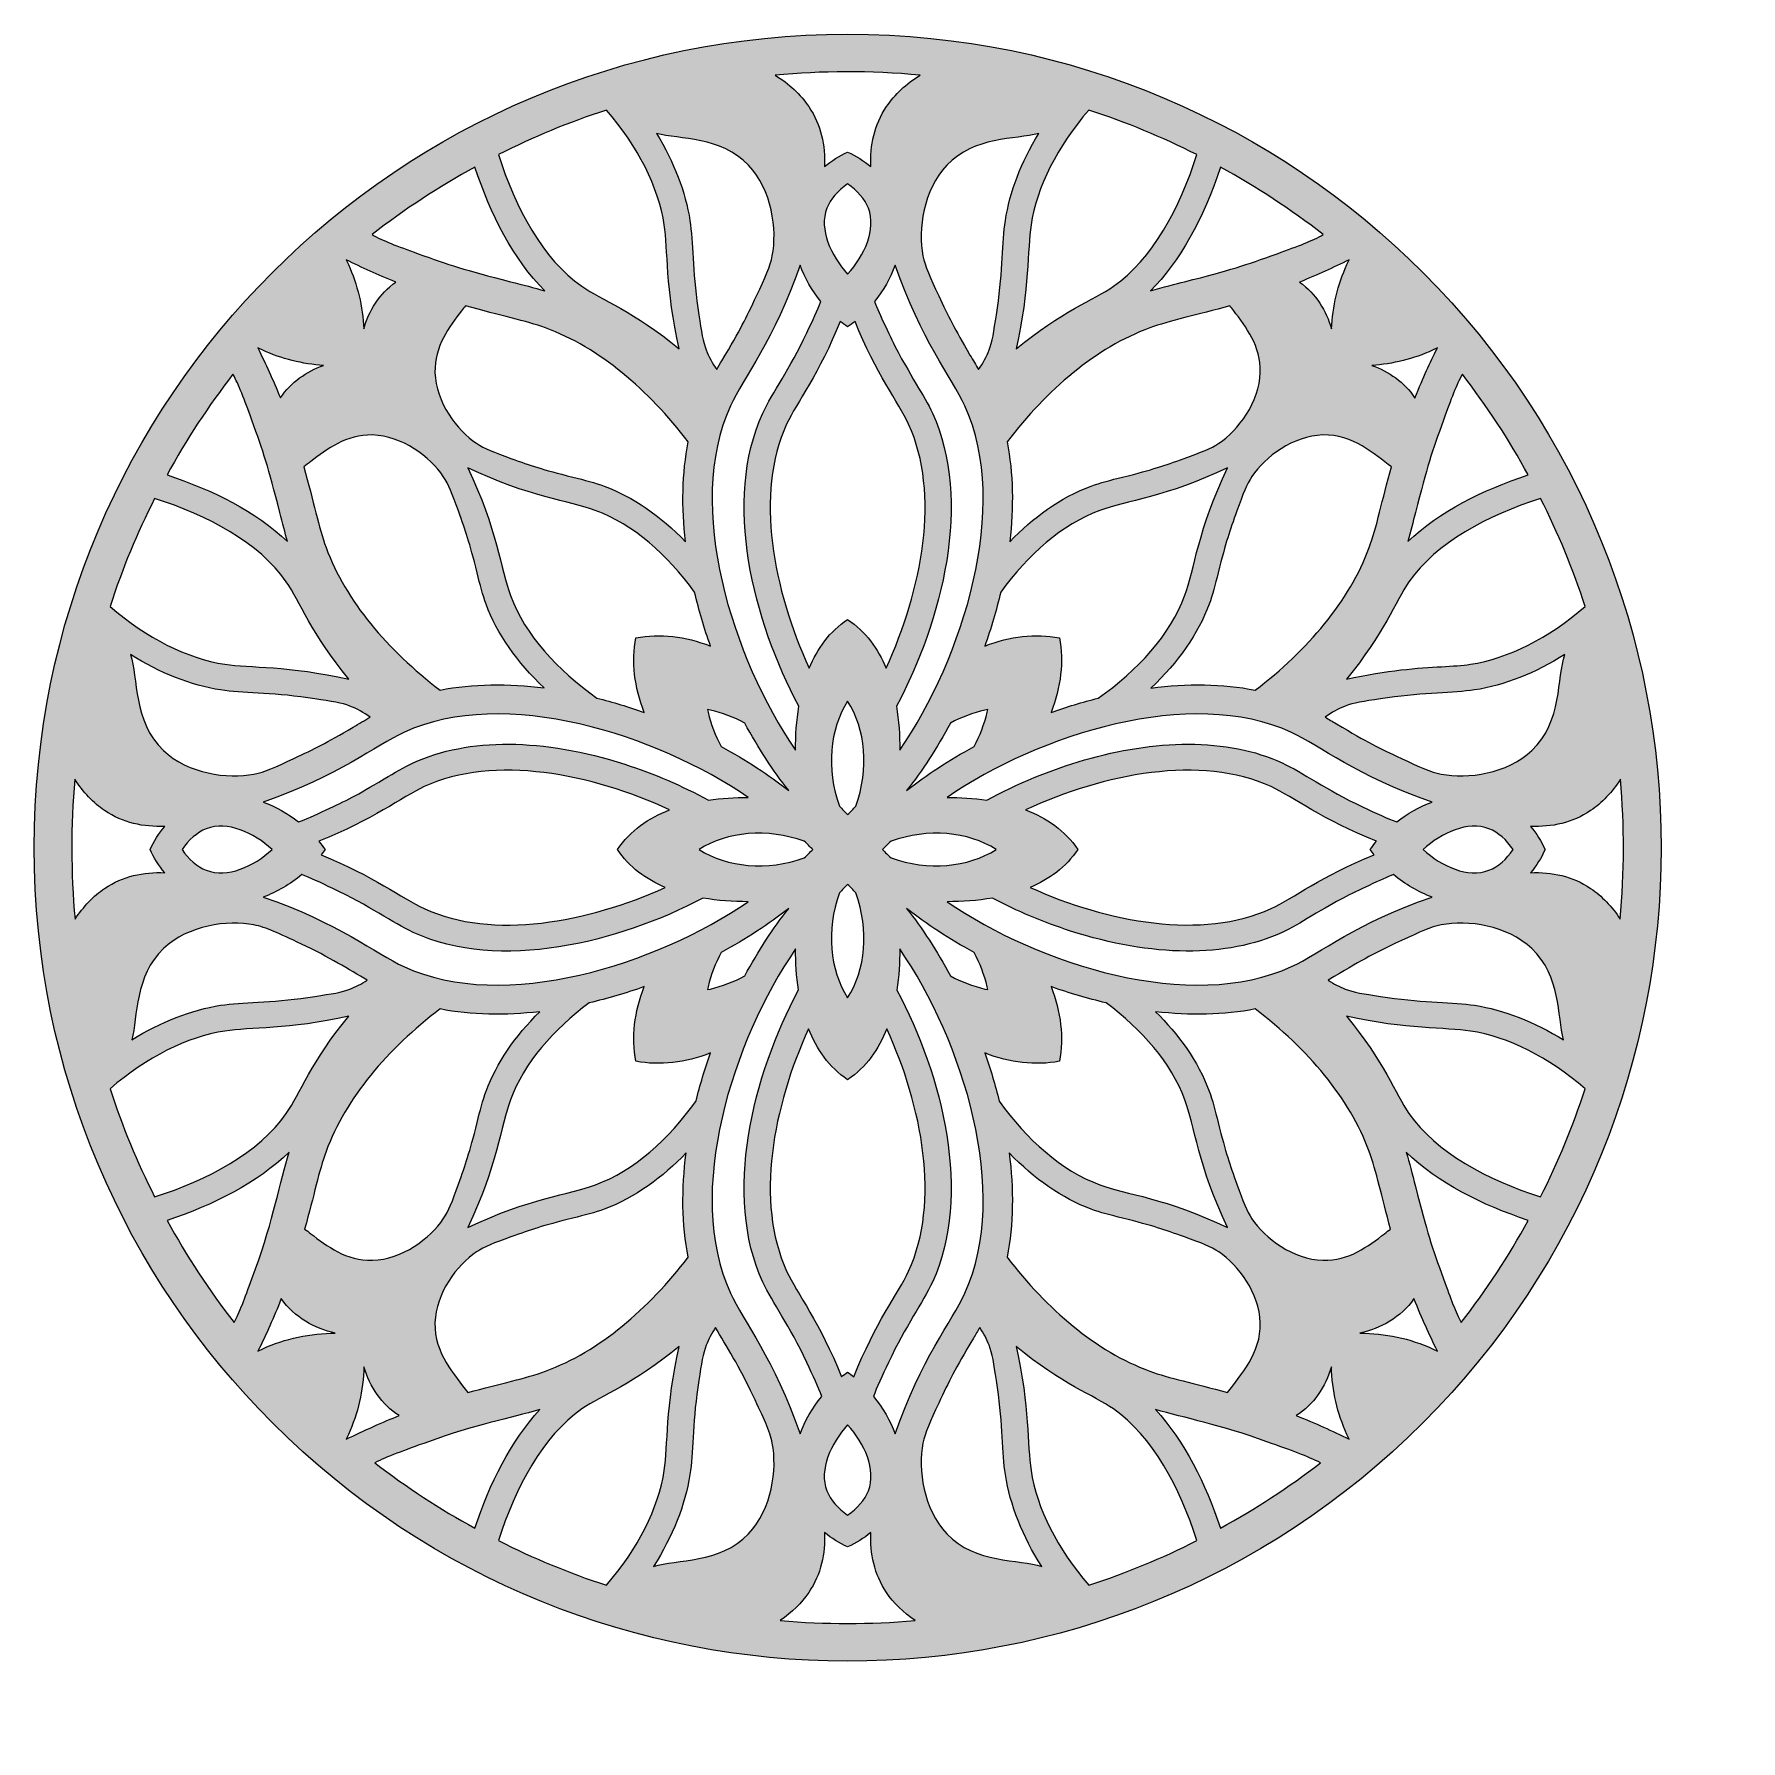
# Model space of a CAD drawing. Header units: inches. Extents: x 0 to 6.29, y -6.29 to 0.
import ezdxf

# ---------------------------------------------------------------- set-up
doc = ezdxf.new("R2010")
doc.units = ezdxf.units.IN
doc.header["$MEASUREMENT"] = 0
doc.layers.add('19-1 - Coasters Laser Cut', color=7, linetype='Continuous', lineweight=0)

msp = doc.modelspace()

# ---------------------------------------------------------------- hatches: boundary and pattern name
at = {"layer": '19-1 - Coasters Laser Cut', "true_color": 0x1d1d1b, "transparency": 33554687}
h = msp.add_hatch(color=250, dxfattribs=at)
h.dxf.hatch_style = 2
edge = h.paths.add_edge_path()
edge.add_spline(control_points=[(5.7399, -3.1504), (5.6717, -3.1044), (5.5972, -3.0894), (5.5186, -3.0924), (5.5401, -3.0667), (5.5585, -3.0378), (5.5719, -3.0069), (5.5585, -2.9761), (5.5401, -2.9472), (5.5186, -2.9215), (5.5972, -2.9244), (5.6717, -2.9094), (5.7399, -2.8635), (5.7811, -2.8357), (5.8196, -2.7957), (5.85, -2.7481), (5.865, -2.9217), (5.8649, -3.089), (5.849, -3.264), (5.8188, -3.2172), (5.7806, -3.1779), (5.7399, -3.1504)], knot_values=[0, 0, 0, 0, 1, 1, 1, 2, 2, 2, 3, 3, 3, 4, 4, 4, 5, 5, 5, 6, 6, 6, 7, 7, 7, 7], degree=3, periodic=0)
edge = h.paths.add_edge_path()
edge.add_spline(control_points=[(5.5556, -4.2879), (5.3587, -4.2251), (5.1708, -4.1249), (5.0701, -3.9803), (5.0206, -3.9089), (4.9772, -3.7881), (4.8393, -3.6211), (5.0634, -3.6721), (5.2042, -3.6621), (5.2965, -3.6763), (5.4375, -3.6978), (5.584, -3.7726), (5.7201, -3.8892), (5.6739, -4.0307), (5.621, -4.1579), (5.5556, -4.2879)], knot_values=[0, 0, 0, 0, 1, 1, 1, 2, 2, 2, 3, 3, 3, 4, 4, 4, 5, 5, 5, 5], degree=3, periodic=0)
edge = h.paths.add_edge_path()
edge.add_spline(control_points=[(5.2625, -4.7515), (5.2418, -4.7128), (5.2243, -4.6647), (5.1974, -4.5906), (5.1543, -4.4721), (5.1368, -4.4194), (5.0939, -4.2494), (5.0821, -4.2033), (5.0715, -4.1617), (5.0599, -4.1233), (5.1771, -4.2365), (5.3393, -4.3186), (5.51, -4.3744), (5.4376, -4.5065), (5.355, -4.6325), (5.2625, -4.7515)], knot_values=[0, 0, 0, 0, 1, 1, 1, 2, 2, 2, 3, 3, 3, 4, 4, 4, 5, 5, 5, 5], degree=3, periodic=0)
edge = h.paths.add_edge_path()
edge.add_spline(control_points=[(5.1569, -4.8483), (5.0753, -4.8101), (4.9803, -4.7903), (4.8892, -4.7907), (4.9653, -4.774), (5.04, -4.7326), (5.0885, -4.6632), (5.1193, -4.7406), (5.1443, -4.7936), (5.1747, -4.8565), (5.1747, -4.8565), (5.1569, -4.8483), (5.1569, -4.8483)], knot_values=[0, 0, 0, 0, 1, 1, 1, 2, 2, 2, 3, 3, 3, 4, 4, 4, 4], degree=3, periodic=0)
edge = h.paths.add_edge_path()
edge.add_spline(control_points=[(4.6544, -5.0947), (4.7181, -5.0544), (4.7624, -4.9883), (4.784, -4.9151), (4.7863, -5.0004), (4.806, -5.0879), (4.8414, -5.1639), (4.8414, -5.1639), (4.8496, -5.1817), (4.8496, -5.1817), (4.7856, -5.1501), (4.7268, -5.1233), (4.6544, -5.0947)], knot_values=[0, 0, 0, 0, 1, 1, 1, 2, 2, 2, 3, 3, 3, 4, 4, 4, 4], degree=3, periodic=0)
edge = h.paths.add_edge_path()
edge.add_spline(control_points=[(4.3744, -5.51), (4.3206, -5.345), (4.2421, -5.1883), (4.1349, -5.0722), (4.2411, -5.1028), (4.3776, -5.1293), (4.5462, -5.1907), (4.6376, -5.224), (4.6971, -5.2442), (4.7435, -5.2688), (4.6268, -5.3587), (4.5036, -5.4393), (4.3744, -5.51)], knot_values=[0, 0, 0, 0, 1, 1, 1, 2, 2, 2, 3, 3, 3, 4, 4, 4, 4], degree=3, periodic=0)
edge = h.paths.add_edge_path()
edge.add_spline(control_points=[(3.8892, -5.7201), (3.7726, -5.5839), (3.6978, -5.4375), (3.6763, -5.2965), (3.6618, -5.2024), (3.6724, -5.0642), (3.6211, -4.8393), (3.7893, -4.9782), (3.9079, -5.0197), (3.9803, -5.07), (4.1249, -5.1708), (4.2251, -5.3587), (4.2879, -5.5556), (4.1578, -5.6211), (4.0306, -5.674), (3.8892, -5.7201)], knot_values=[0, 0, 0, 0, 1, 1, 1, 2, 2, 2, 3, 3, 3, 4, 4, 4, 5, 5, 5, 5], degree=3, periodic=0)
edge = h.paths.add_edge_path()
edge.add_spline(control_points=[(3.3656, -5.5303), (3.2789, -5.439), (3.2594, -5.2931), (3.2779, -5.1962), (3.2856, -5.1565), (3.3035, -5.1182), (3.3358, -5.0489), (3.3754, -4.9642), (3.3939, -4.9267), (3.4637, -4.8094), (3.4721, -4.7957), (3.4797, -4.7825), (3.4872, -4.7697), (3.5013, -4.7908), (3.5133, -4.8131), (3.5218, -4.8353), (3.5339, -4.8663), (3.539, -4.9015), (3.5485, -4.9654), (3.5485, -4.9654), (3.5522, -4.9908), (3.5522, -4.9908), (3.5728, -5.1279), (3.5696, -5.2335), (3.5817, -5.3122), (3.5989, -5.4244), (3.645, -5.5393), (3.7158, -5.6508), (3.6322, -5.6232), (3.4717, -5.6419), (3.3656, -5.5303)], knot_values=[0, 0, 0, 0, 1, 1, 1, 2, 2, 2, 3, 3, 3, 4, 4, 4, 5, 5, 5, 6, 6, 6, 7, 7, 7, 8, 8, 8, 9, 9, 9, 10, 10, 10, 10], degree=3, periodic=0)
edge = h.paths.add_edge_path()
edge.add_spline(control_points=[(2.7514, -5.8503), (2.7944, -5.821), (2.8308, -5.785), (2.8565, -5.7468), (2.9025, -5.6786), (2.9176, -5.6042), (2.9146, -5.5256), (2.9403, -5.5471), (2.9693, -5.5653), (3, -5.5789), (3.0308, -5.5653), (3.0597, -5.5471), (3.0854, -5.5256), (3.0825, -5.6042), (3.0975, -5.6786), (3.1435, -5.7468), (3.1692, -5.785), (3.2056, -5.821), (3.2486, -5.8503), (3.0811, -5.8647), (2.9191, -5.8647), (2.7514, -5.8503)], knot_values=[0, 0, 0, 0, 1, 1, 1, 2, 2, 2, 3, 3, 3, 4, 4, 4, 5, 5, 5, 6, 6, 6, 7, 7, 7, 7], degree=3, periodic=0)
edge = h.paths.add_edge_path()
edge.add_spline(control_points=[(2.6344, -5.5303), (2.5278, -5.6426), (2.3704, -5.6225), (2.284, -5.651), (2.355, -5.5394), (2.4013, -5.4244), (2.4185, -5.3122), (2.4308, -5.2311), (2.4267, -5.1319), (2.4478, -4.9908), (2.4478, -4.9908), (2.4515, -4.9654), (2.4515, -4.9654), (2.461, -4.9015), (2.4662, -4.8663), (2.4782, -4.8353), (2.4868, -4.8132), (2.4987, -4.791), (2.5128, -4.7697), (2.5518, -4.8365), (2.6022, -4.9157), (2.6514, -5.0214), (2.6896, -5.1037), (2.7135, -5.1504), (2.7221, -5.1962), (2.7407, -5.2931), (2.7211, -5.439), (2.6344, -5.5303)], knot_values=[0, 0, 0, 0, 1, 1, 1, 2, 2, 2, 3, 3, 3, 4, 4, 4, 5, 5, 5, 6, 6, 6, 7, 7, 7, 8, 8, 8, 9, 9, 9, 9], degree=3, periodic=0)
edge = h.paths.add_edge_path()
edge.add_spline(control_points=[(1.7121, -5.5556), (1.7749, -5.3587), (1.8751, -5.1708), (2.0199, -5.07), (2.0903, -5.0209), (2.2121, -4.9769), (2.3789, -4.8393), (2.3278, -5.0638), (2.3379, -5.2043), (2.3239, -5.2965), (2.3022, -5.4375), (2.2274, -5.584), (2.1108, -5.7201), (1.9694, -5.674), (1.8422, -5.6211), (1.7121, -5.5556)], knot_values=[0, 0, 0, 0, 1, 1, 1, 2, 2, 2, 3, 3, 3, 4, 4, 4, 5, 5, 5, 5], degree=3, periodic=0)
edge = h.paths.add_edge_path()
edge.add_spline(control_points=[(1.2565, -5.2688), (1.3022, -5.2446), (1.3603, -5.2247), (1.4538, -5.1907), (1.6217, -5.1294), (1.7575, -5.1033), (1.8651, -5.0722), (1.7581, -5.1883), (1.6794, -5.345), (1.6256, -5.51), (1.4964, -5.4393), (1.3733, -5.3587), (1.2565, -5.2688)], knot_values=[0, 0, 0, 0, 1, 1, 1, 2, 2, 2, 3, 3, 3, 4, 4, 4, 4], degree=3, periodic=0)
edge = h.paths.add_edge_path()
edge.add_spline(control_points=[(1.1588, -5.1639), (1.1942, -5.0879), (1.2138, -5.0003), (1.2161, -4.915), (1.2378, -4.9883), (1.2815, -5.0538), (1.3456, -5.0947), (1.29, -5.1167), (1.2149, -5.1503), (1.1504, -5.1817), (1.1504, -5.1817), (1.1588, -5.1639), (1.1588, -5.1639)], knot_values=[0, 0, 0, 0, 1, 1, 1, 2, 2, 2, 3, 3, 3, 4, 4, 4, 4], degree=3, periodic=0)
edge = h.paths.add_edge_path()
edge.add_spline(control_points=[(0.8431, -4.8483), (0.8431, -4.8483), (0.8253, -4.8565), (0.8253, -4.8565), (0.8565, -4.7931), (0.8831, -4.7349), (0.9115, -4.6632), (0.96, -4.7326), (1.0347, -4.774), (1.1107, -4.7907), (1.0196, -4.7904), (0.9247, -4.8103), (0.8431, -4.8483)], knot_values=[0, 0, 0, 0, 1, 1, 1, 2, 2, 2, 3, 3, 3, 4, 4, 4, 4], degree=3, periodic=0)
edge = h.paths.add_edge_path()
edge.add_spline(control_points=[(0.8028, -4.5906), (0.7758, -4.6647), (0.7583, -4.7128), (0.7375, -4.7515), (0.645, -4.6325), (0.5624, -4.5067), (0.49, -4.3744), (0.6607, -4.3188), (0.8229, -4.2365), (0.9403, -4.1233), (0.9068, -4.2326), (0.8821, -4.3726), (0.8163, -4.5532), (0.8163, -4.5532), (0.8028, -4.5906), (0.8028, -4.5906)], knot_values=[0, 0, 0, 0, 1, 1, 1, 2, 2, 2, 3, 3, 3, 4, 4, 4, 5, 5, 5, 5], degree=3, periodic=0)
edge = h.paths.add_edge_path()
edge.add_spline(control_points=[(0.2799, -3.8892), (0.4161, -3.7726), (0.5625, -3.6978), (0.7035, -3.6763), (0.7973, -3.6619), (0.9363, -3.6722), (1.1608, -3.6211), (1.0218, -3.7893), (0.9803, -3.9079), (0.93, -3.9803), (0.8292, -4.1249), (0.6413, -4.2251), (0.4444, -4.2879), (0.3791, -4.1581), (0.3261, -4.0309), (0.2799, -3.8892)], knot_values=[0, 0, 0, 0, 1, 1, 1, 2, 2, 2, 3, 3, 3, 4, 4, 4, 5, 5, 5, 5], degree=3, periodic=0)
edge = h.paths.add_edge_path()
edge.add_spline(control_points=[(0.151, -3.2642), (0.1351, -3.0885), (0.135, -2.9211), (0.15, -2.7481), (0.1804, -2.7956), (0.2189, -2.8357), (0.2601, -2.8635), (0.3285, -2.9094), (0.4028, -2.9244), (0.4815, -2.9215), (0.4599, -2.9472), (0.4417, -2.9761), (0.4281, -3.0069), (0.4417, -3.0378), (0.4599, -3.0667), (0.4815, -3.0924), (0.4028, -3.0894), (0.3285, -3.1044), (0.2601, -3.1504), (0.2194, -3.1779), (0.1813, -3.2174), (0.151, -3.2642)], knot_values=[0, 0, 0, 0, 1, 1, 1, 2, 2, 2, 3, 3, 3, 4, 4, 4, 5, 5, 5, 6, 6, 6, 7, 7, 7, 7], degree=3, periodic=0)
edge = h.paths.add_edge_path()
edge.add_spline(control_points=[(0.4444, -1.7121), (0.6413, -1.7749), (0.8292, -1.8751), (0.93, -2.0197), (0.9796, -2.0911), (1.0229, -2.2119), (1.1608, -2.3789), (0.9362, -2.3278), (0.7957, -2.3379), (0.7035, -2.3238), (0.5625, -2.3022), (0.4161, -2.2274), (0.2799, -2.1108), (0.3261, -1.9693), (0.379, -1.8421), (0.4444, -1.7121)], knot_values=[0, 0, 0, 0, 1, 1, 1, 2, 2, 2, 3, 3, 3, 4, 4, 4, 5, 5, 5, 5], degree=3, periodic=0)
edge = h.paths.add_edge_path()
edge.add_spline(control_points=[(0.7331, -1.2542), (0.7558, -1.2944), (0.774, -1.344), (0.8028, -1.4233), (0.8457, -1.5417), (0.8632, -1.5943), (0.9062, -1.7644), (0.916, -1.8032), (0.925, -1.8385), (0.9346, -1.8714), (0.8172, -1.7606), (0.6581, -1.6803), (0.49, -1.6256), (0.5612, -1.4956), (0.6424, -1.3717), (0.7331, -1.2542)], knot_values=[0, 0, 0, 0, 1, 1, 1, 2, 2, 2, 3, 3, 3, 4, 4, 4, 5, 5, 5, 5], degree=3, periodic=0)
edge = h.paths.add_edge_path()
edge.add_spline(control_points=[(0.8431, -1.1656), (0.9118, -1.1976), (0.9899, -1.2168), (1.0674, -1.2218), (1.0051, -1.2438), (0.9472, -1.2829), (0.9081, -1.3418), (0.8794, -1.2708), (0.855, -1.2182), (0.8253, -1.1574), (0.8253, -1.1574), (0.8431, -1.1656), (0.8431, -1.1656)], knot_values=[0, 0, 0, 0, 1, 1, 1, 2, 2, 2, 3, 3, 3, 4, 4, 4, 4], degree=3, periodic=0)
edge = h.paths.add_edge_path()
edge.add_spline(control_points=[(1.3333, -0.9143), (1.2733, -0.9576), (1.2347, -1.0206), (1.2156, -1.0868), (1.2118, -1.0053), (1.1925, -0.9224), (1.1588, -0.85), (1.1588, -0.85), (1.1504, -0.8322), (1.1504, -0.8322), (1.2119, -0.8622), (1.2633, -0.8863), (1.3333, -0.9143)], knot_values=[0, 0, 0, 0, 1, 1, 1, 2, 2, 2, 3, 3, 3, 4, 4, 4, 4], degree=3, periodic=0)
edge = h.paths.add_edge_path()
edge.add_spline(control_points=[(1.6254, -0.49), (1.6824, -0.6643), (1.7668, -0.8296), (1.8833, -0.9471), (1.8439, -0.935), (1.8037, -0.9249), (1.7568, -0.9129), (1.585, -0.8696), (1.5311, -0.8514), (1.4164, -0.8096), (1.3362, -0.7806), (1.2865, -0.7625), (1.246, -0.7393), (1.3657, -0.6461), (1.4924, -0.5629), (1.6254, -0.49)], knot_values=[0, 0, 0, 0, 1, 1, 1, 2, 2, 2, 3, 3, 3, 4, 4, 4, 5, 5, 5, 5], degree=3, periodic=0)
edge = h.paths.add_edge_path()
edge.add_spline(control_points=[(2.1108, -0.2799), (2.2274, -0.4161), (2.3022, -0.5625), (2.3239, -0.7035), (2.3376, -0.7931), (2.328, -0.9372), (2.3789, -1.1607), (2.2107, -1.0218), (2.0921, -0.9803), (2.0199, -0.93), (1.8751, -0.8292), (1.7749, -0.6413), (1.7121, -0.4444), (1.8419, -0.3791), (1.9691, -0.3261), (2.1108, -0.2799)], knot_values=[0, 0, 0, 0, 1, 1, 1, 2, 2, 2, 3, 3, 3, 4, 4, 4, 5, 5, 5, 5], degree=3, periodic=0)
edge = h.paths.add_edge_path()
edge.add_spline(control_points=[(2.6344, -0.4836), (2.7211, -0.5749), (2.7407, -0.7208), (2.7221, -0.8176), (2.7146, -0.8574), (2.6967, -0.8957), (2.6642, -0.965), (2.6246, -1.0497), (2.6062, -1.0872), (2.5362, -1.2044), (2.5296, -1.2156), (2.5232, -1.2264), (2.5171, -1.2368), (2.501, -1.2138), (2.4876, -1.1892), (2.4782, -1.1647), (2.4662, -1.1338), (2.461, -1.0985), (2.4515, -1.0346), (2.4515, -1.0346), (2.4478, -1.0092), (2.4478, -1.0092), (2.4272, -0.8721), (2.4304, -0.7665), (2.4185, -0.6878), (2.4021, -0.5814), (2.36, -0.4725), (2.2951, -0.3664), (2.3806, -0.3893), (2.5326, -0.3764), (2.6344, -0.4836)], knot_values=[0, 0, 0, 0, 1, 1, 1, 2, 2, 2, 3, 3, 3, 4, 4, 4, 5, 5, 5, 6, 6, 6, 7, 7, 7, 8, 8, 8, 9, 9, 9, 10, 10, 10, 10], degree=3, periodic=0)
edge = h.paths.add_edge_path()
edge.add_spline(control_points=[(3.2676, -0.1514), (3.2162, -0.1825), (3.1729, -0.2233), (3.1435, -0.2671), (3.0975, -0.3353), (3.0825, -0.4097), (3.0854, -0.4883), (3.0597, -0.4668), (3.0308, -0.4486), (3, -0.435), (2.9693, -0.4486), (2.9403, -0.4668), (2.9146, -0.4883), (2.9176, -0.4097), (2.9025, -0.3353), (2.8565, -0.2671), (2.8271, -0.2233), (2.7838, -0.1825), (2.7324, -0.1514), (2.9052, -0.1354), (3.0808, -0.1341), (3.2676, -0.1514)], knot_values=[0, 0, 0, 0, 1, 1, 1, 2, 2, 2, 3, 3, 3, 4, 4, 4, 5, 5, 5, 6, 6, 6, 7, 7, 7, 7], degree=3, periodic=0)
edge = h.paths.add_edge_path()
edge.add_spline(control_points=[(3.3656, -0.4836), (3.4678, -0.3758), (3.6168, -0.39), (3.705, -0.3661), (3.6401, -0.4724), (3.5979, -0.5813), (3.5817, -0.6878), (3.5692, -0.7689), (3.5733, -0.8681), (3.5522, -1.0092), (3.5522, -1.0092), (3.5485, -1.0346), (3.5485, -1.0346), (3.539, -1.0985), (3.5339, -1.1338), (3.5218, -1.1647), (3.5124, -1.1892), (3.499, -1.2138), (3.4829, -1.2369), (3.4729, -1.2199), (3.4625, -1.2024), (3.4512, -1.1835), (3.3925, -1.0843), (3.3722, -1.0425), (3.3358, -0.965), (3.3035, -0.8957), (3.2856, -0.8574), (3.2779, -0.8176), (3.2594, -0.7208), (3.2789, -0.5749), (3.3656, -0.4836)], knot_values=[0, 0, 0, 0, 1, 1, 1, 2, 2, 2, 3, 3, 3, 4, 4, 4, 5, 5, 5, 6, 6, 6, 7, 7, 7, 8, 8, 8, 9, 9, 9, 10, 10, 10, 10], degree=3, periodic=0)
edge = h.paths.add_edge_path()
edge.add_spline(control_points=[(4.2879, -0.4444), (4.2251, -0.6413), (4.1249, -0.8292), (3.9803, -0.93), (3.909, -0.9796), (3.7881, -1.0229), (3.6211, -1.1607), (3.6722, -0.9362), (3.6621, -0.7957), (3.6763, -0.7035), (3.6978, -0.5625), (3.7726, -0.4161), (3.8892, -0.2799), (4.0307, -0.3261), (4.1579, -0.379), (4.2879, -0.4444)], knot_values=[0, 0, 0, 0, 1, 1, 1, 2, 2, 2, 3, 3, 3, 4, 4, 4, 5, 5, 5, 5], degree=3, periodic=0)
edge = h.paths.add_edge_path()
edge.add_spline(control_points=[(4.754, -0.7393), (4.7136, -0.7625), (4.6639, -0.7806), (4.5836, -0.8096), (4.4651, -0.8526), (4.4126, -0.8701), (4.2426, -0.9132), (4.2125, -0.9208), (4.1607, -0.9337), (4.1169, -0.9469), (4.2231, -0.8397), (4.3117, -0.6826), (4.3747, -0.4901), (4.5076, -0.5629), (4.6343, -0.6461), (4.754, -0.7393)], knot_values=[0, 0, 0, 0, 1, 1, 1, 2, 2, 2, 3, 3, 3, 4, 4, 4, 5, 5, 5, 5], degree=3, periodic=0)
edge = h.paths.add_edge_path()
edge.add_spline(control_points=[(4.8414, -0.85), (4.8075, -0.9225), (4.7882, -1.0053), (4.7844, -1.0868), (4.7653, -1.0206), (4.7268, -0.9576), (4.6668, -0.9143), (4.7346, -0.8869), (4.79, -0.8615), (4.8496, -0.8322), (4.8496, -0.8322), (4.8414, -0.85), (4.8414, -0.85)], knot_values=[0, 0, 0, 0, 1, 1, 1, 2, 2, 2, 3, 3, 3, 4, 4, 4, 4], degree=3, periodic=0)
edge = h.paths.add_edge_path()
edge.add_spline(control_points=[(5.1569, -1.1656), (5.1569, -1.1656), (5.1747, -1.1574), (5.1747, -1.1574), (5.1474, -1.2144), (5.1243, -1.2617), (5.0921, -1.3419), (5.0529, -1.2829), (4.995, -1.2438), (4.9328, -1.2218), (5.0101, -1.2168), (5.0882, -1.1976), (5.1569, -1.1656)], knot_values=[0, 0, 0, 0, 1, 1, 1, 2, 2, 2, 3, 3, 3, 4, 4, 4, 4], degree=3, periodic=0)
edge = h.paths.add_edge_path()
edge.add_spline(control_points=[(5.2669, -1.2542), (5.3576, -1.3717), (5.4388, -1.4956), (5.51, -1.6256), (5.3418, -1.6804), (5.1828, -1.7606), (5.0656, -1.8714), (5.076, -1.8354), (5.0853, -1.7979), (5.0938, -1.7646), (5.1368, -1.5943), (5.1543, -1.5417), (5.1974, -1.4233), (5.2261, -1.3439), (5.2442, -1.2944), (5.2669, -1.2542)], knot_values=[0, 0, 0, 0, 1, 1, 1, 2, 2, 2, 3, 3, 3, 4, 4, 4, 5, 5, 5, 5], degree=3, periodic=0)
edge = h.paths.add_edge_path()
edge.add_spline(control_points=[(5.1893, -2.729), (5.1496, -2.7214), (5.1114, -2.7036), (5.0419, -2.6711), (4.9572, -2.6315), (4.9199, -2.6131), (4.8025, -2.5432), (4.7879, -2.5344), (4.7743, -2.5264), (4.7608, -2.5186), (4.7846, -2.5018), (4.81, -2.4879), (4.8353, -2.4782), (4.8663, -2.4661), (4.9015, -2.461), (4.9654, -2.4515), (4.9654, -2.4515), (4.991, -2.4478), (4.991, -2.4478), (5.1279, -2.4272), (5.2335, -2.4304), (5.3122, -2.4185), (5.4225, -2.4015), (5.5354, -2.3567), (5.6451, -2.2878), (5.615, -2.3735), (5.6369, -2.5336), (5.5233, -2.6414), (5.4321, -2.7281), (5.2863, -2.7476), (5.1893, -2.729)], knot_values=[0, 0, 0, 0, 1, 1, 1, 2, 2, 2, 3, 3, 3, 4, 4, 4, 5, 5, 5, 6, 6, 6, 7, 7, 7, 8, 8, 8, 9, 9, 9, 10, 10, 10, 10], degree=3, periodic=0)
edge = h.paths.add_edge_path()
edge.add_spline(control_points=[(5.3651, -3.0835), (5.2861, -3.1139), (5.1914, -3.0689), (5.1218, -3.0069), (5.1914, -2.945), (5.2861, -2.9), (5.3651, -2.9304), (5.3986, -2.9435), (5.4307, -2.9714), (5.4543, -3.0069), (5.4307, -3.0425), (5.3986, -3.0704), (5.3651, -3.0835)], knot_values=[0, 0, 0, 0, 1, 1, 1, 2, 2, 2, 3, 3, 3, 4, 4, 4, 4], degree=3, periodic=0)
edge = h.paths.add_edge_path()
edge.add_spline(control_points=[(4.7721, -3.4888), (4.8947, -3.4162), (4.9224, -3.3986), (5.0419, -3.3428), (5.1114, -3.3103), (5.1496, -3.2925), (5.1893, -3.2849), (5.2863, -3.2662), (5.4321, -3.2858), (5.5233, -3.3725), (5.6299, -3.4736), (5.6172, -3.6203), (5.64, -3.7089), (5.5318, -3.6418), (5.4208, -3.5982), (5.3122, -3.5815), (5.2311, -3.5692), (5.1319, -3.5733), (4.991, -3.5522), (4.991, -3.5522), (4.9654, -3.5485), (4.9654, -3.5485), (4.9015, -3.539), (4.8663, -3.5339), (4.8353, -3.5218), (4.814, -3.5136), (4.7926, -3.5021), (4.7721, -3.4888)], knot_values=[0, 0, 0, 0, 1, 1, 1, 2, 2, 2, 3, 3, 3, 4, 4, 4, 5, 5, 5, 6, 6, 6, 7, 7, 7, 8, 8, 8, 9, 9, 9, 9], degree=3, periodic=0)
edge = h.paths.add_edge_path()
edge.add_spline(control_points=[(4.4911, -4.369), (4.4711, -4.3396), (4.4585, -4.3047), (4.4356, -4.2415), (4.4076, -4.1646), (4.3958, -4.1299), (4.3664, -4.0137), (4.3553, -3.9699), (4.3457, -3.9318), (4.3331, -3.8975), (4.2922, -3.7863), (4.2192, -3.6879), (4.1354, -3.6049), (4.2625, -3.6199), (4.3874, -3.6181), (4.5032, -3.5947), (4.6967, -3.7433), (4.85, -3.9215), (4.9236, -4.121), (4.9499, -4.1919), (4.9689, -4.2865), (5.0024, -4.4065), (4.995, -4.4119), (4.9875, -4.4176), (4.9799, -4.4236), (4.9214, -4.4685), (4.8488, -4.5243), (4.7526, -4.5218), (4.6422, -4.5189), (4.5396, -4.4406), (4.4911, -4.369)], knot_values=[0, 0, 0, 0, 1, 1, 1, 2, 2, 2, 3, 3, 3, 4, 4, 4, 5, 5, 5, 6, 6, 6, 7, 7, 7, 8, 8, 8, 9, 9, 9, 10, 10, 10, 10], degree=3, periodic=0)
edge = h.paths.add_edge_path()
edge.add_spline(control_points=[(3.5957, -4.1258), (3.6893, -4.2228), (3.7914, -4.2937), (3.8975, -4.3329), (3.8975, -4.3329), (3.8976, -4.3329), (3.8976, -4.3329), (3.9319, -4.3457), (3.9699, -4.3553), (4.0139, -4.3664), (4.1299, -4.3957), (4.1646, -4.4075), (4.2417, -4.4356), (4.3049, -4.4583), (4.3397, -4.471), (4.369, -4.491), (4.4406, -4.5396), (4.519, -4.6421), (4.5218, -4.7525), (4.5247, -4.8653), (4.4482, -4.9442), (4.4012, -5.0097), (4.2769, -4.9749), (4.1849, -4.9567), (4.114, -4.9306), (3.9146, -4.8569), (3.7364, -4.7036), (3.5878, -4.5101), (3.6121, -4.3893), (3.6128, -4.2585), (3.5957, -4.1258)], knot_values=[0, 0, 0, 0, 1, 1, 1, 2, 2, 2, 3, 3, 3, 4, 4, 4, 5, 5, 5, 6, 6, 6, 7, 7, 7, 8, 8, 8, 9, 9, 9, 10, 10, 10, 10], degree=3, periodic=0)
edge = h.paths.add_edge_path()
edge.add_spline(control_points=[(3.7808, -3.7878), (3.7975, -3.6986), (3.7868, -3.6067), (3.7503, -3.5126), (3.8168, -3.5363), (3.8847, -3.5564), (3.9531, -3.5724), (4.0857, -3.6717), (4.1928, -3.7925), (4.2436, -3.9304), (4.2782, -4.0239), (4.2932, -4.1758), (4.4012, -4.4011), (4.1756, -4.2929), (4.0243, -4.2782), (3.9306, -4.2436), (3.7865, -4.1904), (3.6611, -4.0761), (3.5594, -3.9354), (3.5444, -3.8754), (3.5265, -3.8157), (3.5057, -3.7572), (3.5997, -3.7937), (3.6917, -3.8044), (3.7808, -3.7878)], knot_values=[0, 0, 0, 0, 1, 1, 1, 2, 2, 2, 3, 3, 3, 4, 4, 4, 5, 5, 5, 6, 6, 6, 7, 7, 7, 8, 8, 8, 8], degree=3, periodic=0)
edge = h.paths.add_edge_path()
edge.add_spline(control_points=[(3.3794, -3.4729), (3.33, -3.3817), (3.2753, -3.2974), (3.2175, -3.2244), (3.2906, -3.2822), (3.3747, -3.3369), (3.466, -3.3864), (3.4878, -3.4267), (3.5043, -3.469), (3.5143, -3.5129), (3.5143, -3.5129), (3.5168, -3.5236), (3.5168, -3.5236), (3.5168, -3.5236), (3.506, -3.5213), (3.506, -3.5213), (3.4622, -3.5112), (3.4197, -3.4946), (3.3794, -3.4729)], knot_values=[0, 0, 0, 0, 1, 1, 1, 2, 2, 2, 3, 3, 3, 4, 4, 4, 5, 5, 5, 6, 6, 6, 6], degree=3, periodic=0)
edge = h.paths.add_edge_path()
edge.add_spline(control_points=[(3.1508, -4.8983), (3.2135, -4.7637), (3.2776, -4.6783), (3.3128, -4.6021), (3.3128, -4.6021), (3.3128, -4.6019), (3.3128, -4.6019), (3.4604, -4.2815), (3.3494, -3.8387), (3.1817, -3.525), (3.1892, -3.4747), (3.1924, -3.4236), (3.1924, -3.3735), (3.4243, -3.7128), (3.6033, -4.2715), (3.4319, -4.6433), (3.3837, -4.7481), (3.2707, -4.885), (3.1753, -5.1621), (3.1574, -5.1128), (3.1296, -5.0654), (3.0958, -5.0239), (3.1065, -4.9913), (3.1272, -4.9487), (3.1508, -4.8983)], knot_values=[0, 0, 0, 0, 1, 1, 1, 2, 2, 2, 3, 3, 3, 4, 4, 4, 5, 5, 5, 6, 6, 6, 7, 7, 7, 8, 8, 8, 8], degree=3, periodic=0)
edge = h.paths.add_edge_path()
edge.add_spline(control_points=[(2.8078, -3.3735), (2.8078, -3.4238), (2.811, -3.4749), (2.8185, -3.5249), (2.6506, -3.839), (2.5397, -4.2817), (2.6872, -4.6019), (2.6872, -4.6019), (2.6874, -4.6021), (2.6874, -4.6021), (2.7231, -4.6796), (2.7858, -4.7621), (2.8493, -4.8983), (2.8723, -4.9477), (2.8932, -4.9905), (2.9043, -5.0237), (2.8704, -5.0654), (2.8426, -5.1128), (2.8247, -5.1621), (2.7299, -4.8867), (2.6157, -4.7467), (2.5681, -4.6433), (2.3967, -4.2714), (2.5758, -3.7126), (2.8078, -3.3735)], knot_values=[0, 0, 0, 0, 1, 1, 1, 2, 2, 2, 3, 3, 3, 4, 4, 4, 5, 5, 5, 6, 6, 6, 7, 7, 7, 8, 8, 8, 8], degree=3, periodic=0)
edge = h.paths.add_edge_path()
edge.add_spline(control_points=[(2.494, -3.5213), (2.494, -3.5213), (2.4833, -3.5236), (2.4833, -3.5236), (2.4833, -3.5236), (2.4857, -3.5129), (2.4857, -3.5129), (2.4957, -3.469), (2.5124, -3.4267), (2.534, -3.3864), (2.6253, -3.3369), (2.7096, -3.2822), (2.7826, -3.2244), (2.7249, -3.2974), (2.67, -3.3817), (2.6207, -3.4729), (2.5803, -3.4946), (2.5379, -3.5112), (2.494, -3.5213)], knot_values=[0, 0, 0, 0, 1, 1, 1, 2, 2, 2, 3, 3, 3, 4, 4, 4, 5, 5, 5, 6, 6, 6, 6], degree=3, periodic=0)
edge = h.paths.add_edge_path()
edge.add_spline(control_points=[(2.0696, -4.2436), (1.9761, -4.2781), (1.8242, -4.2932), (1.5989, -4.4011), (1.7071, -4.1754), (1.7218, -4.0243), (1.7564, -3.9306), (1.8074, -3.7925), (1.9144, -3.6717), (2.0471, -3.5724), (2.1154, -3.5564), (2.1833, -3.5363), (2.2499, -3.5126), (2.2132, -3.6067), (2.2026, -3.6986), (2.2192, -3.7878), (2.3083, -3.8044), (2.4003, -3.7937), (2.4943, -3.7572), (2.4735, -3.8158), (2.4554, -3.8756), (2.4404, -3.9356), (2.3389, -4.0762), (2.2135, -4.1906), (2.0696, -4.2436)], knot_values=[0, 0, 0, 0, 1, 1, 1, 2, 2, 2, 3, 3, 3, 4, 4, 4, 5, 5, 5, 6, 6, 6, 7, 7, 7, 8, 8, 8, 8], degree=3, periodic=0)
edge = h.paths.add_edge_path()
edge.add_spline(control_points=[(1.631, -4.491), (1.6604, -4.4711), (1.6953, -4.4585), (1.7585, -4.4356), (1.8356, -4.4075), (1.8701, -4.3957), (1.9863, -4.3664), (2.0301, -4.3553), (2.0682, -4.3457), (2.1025, -4.3331), (2.2167, -4.2909), (2.3187, -4.2146), (2.4043, -4.126), (2.3872, -4.2586), (2.3879, -4.3893), (2.4122, -4.5101), (2.2637, -4.7036), (2.0854, -4.8569), (1.8861, -4.9306), (1.8146, -4.9569), (1.7193, -4.976), (1.5989, -5.0097), (1.5522, -4.9447), (1.4753, -4.8656), (1.4782, -4.7526), (1.4811, -4.6422), (1.5594, -4.5396), (1.631, -4.491)], knot_values=[0, 0, 0, 0, 1, 1, 1, 2, 2, 2, 3, 3, 3, 4, 4, 4, 5, 5, 5, 6, 6, 6, 7, 7, 7, 8, 8, 8, 9, 9, 9, 9], degree=3, periodic=0)
edge = h.paths.add_edge_path()
edge.add_spline(control_points=[(1.4968, -3.5947), (1.6128, -3.6181), (1.7376, -3.6199), (1.8647, -3.6049), (1.7726, -3.696), (1.705, -3.7949), (1.6671, -3.8975), (1.6544, -3.9319), (1.6447, -3.9699), (1.6336, -4.0137), (1.6043, -4.1299), (1.5925, -4.1644), (1.5646, -4.2415), (1.5417, -4.3049), (1.529, -4.3396), (1.509, -4.369), (1.4604, -4.4406), (1.3579, -4.5189), (1.2475, -4.5218), (1.1513, -4.5243), (1.0786, -4.4685), (1.0203, -4.4236), (1.0125, -4.4176), (1.005, -4.4119), (0.9976, -4.4065), (1.0324, -4.2825), (1.0504, -4.1914), (1.0764, -4.121), (1.15, -3.9215), (1.3033, -3.7433), (1.4968, -3.5947)], knot_values=[0, 0, 0, 0, 1, 1, 1, 2, 2, 2, 3, 3, 3, 4, 4, 4, 5, 5, 5, 6, 6, 6, 7, 7, 7, 8, 8, 8, 9, 9, 9, 10, 10, 10, 10], degree=3, periodic=0)
edge = h.paths.add_edge_path()
edge.add_spline(control_points=[(0.8107, -3.2849), (0.8554, -3.2935), (0.9022, -3.3164), (0.9856, -3.3557), (1.0867, -3.4026), (1.1629, -3.4504), (1.2279, -3.4888), (1.2075, -3.5021), (1.1861, -3.5136), (1.1647, -3.5218), (1.1338, -3.5339), (1.0985, -3.539), (1.0346, -3.5485), (1.0346, -3.5485), (1.0092, -3.5522), (1.0092, -3.5522), (0.8721, -3.5728), (0.7667, -3.5696), (0.6878, -3.5815), (0.5793, -3.5982), (0.4683, -3.6418), (0.3601, -3.7088), (0.3821, -3.6231), (0.3707, -3.4732), (0.4767, -3.3725), (0.5679, -3.2858), (0.7139, -3.2662), (0.8107, -3.2849)], knot_values=[0, 0, 0, 0, 1, 1, 1, 2, 2, 2, 3, 3, 3, 4, 4, 4, 5, 5, 5, 6, 6, 6, 7, 7, 7, 8, 8, 8, 9, 9, 9, 9], degree=3, periodic=0)
edge = h.paths.add_edge_path()
edge.add_spline(control_points=[(0.6349, -2.9304), (0.7139, -2.9), (0.8086, -2.945), (0.8782, -3.0069), (0.8086, -3.0689), (0.7139, -3.1139), (0.6349, -3.0835), (0.6014, -3.0704), (0.5694, -3.0425), (0.5457, -3.0069), (0.5694, -2.9714), (0.6014, -2.9435), (0.6349, -2.9304)], knot_values=[0, 0, 0, 0, 1, 1, 1, 2, 2, 2, 3, 3, 3, 4, 4, 4, 4], degree=3, periodic=0)
edge = h.paths.add_edge_path()
edge.add_spline(control_points=[(1.2393, -2.5186), (1.2194, -2.5301), (1.1988, -2.5425), (1.1765, -2.5557), (1.0757, -2.6154), (1.0351, -2.6347), (0.9582, -2.6711), (0.8887, -2.7036), (0.8504, -2.7214), (0.8107, -2.729), (0.7139, -2.7476), (0.5679, -2.7281), (0.4767, -2.6414), (0.3629, -2.5335), (0.385, -2.3735), (0.3549, -2.2878), (0.4647, -2.3567), (0.5775, -2.4015), (0.6878, -2.4185), (0.7689, -2.4308), (0.8681, -2.4267), (1.0092, -2.4478), (1.0092, -2.4478), (1.0346, -2.4515), (1.0346, -2.4515), (1.0985, -2.461), (1.1338, -2.4661), (1.1647, -2.4782), (1.19, -2.4879), (1.2154, -2.5019), (1.2393, -2.5186)], knot_values=[0, 0, 0, 0, 1, 1, 1, 2, 2, 2, 3, 3, 3, 4, 4, 4, 5, 5, 5, 6, 6, 6, 7, 7, 7, 8, 8, 8, 9, 9, 9, 10, 10, 10, 10], degree=3, periodic=0)
edge = h.paths.add_edge_path()
edge.add_spline(control_points=[(1.509, -1.631), (1.5289, -1.6604), (1.5415, -1.6953), (1.5644, -1.7585), (1.5925, -1.8356), (1.6043, -1.8701), (1.6336, -1.9863), (1.6447, -2.0301), (1.6543, -2.0682), (1.6671, -2.1025), (1.6671, -2.1025), (1.6669, -2.1025), (1.6669, -2.1025), (1.7072, -2.2113), (1.7804, -2.3158), (1.8811, -2.4112), (1.7485, -2.3942), (1.6176, -2.3949), (1.4968, -2.4192), (1.3033, -2.2706), (1.15, -2.0924), (1.0764, -1.8929), (1.0492, -1.8194), (1.031, -1.724), (0.9944, -1.5958), (1.0029, -1.5896), (1.0114, -1.5832), (1.0203, -1.5764), (1.0786, -1.5315), (1.1513, -1.4757), (1.2475, -1.4782), (1.3579, -1.4811), (1.4604, -1.5594), (1.509, -1.631)], knot_values=[0, 0, 0, 0, 1, 1, 1, 2, 2, 2, 3, 3, 3, 4, 4, 4, 5, 5, 5, 6, 6, 6, 7, 7, 7, 8, 8, 8, 9, 9, 9, 10, 10, 10, 11, 11, 11, 11], degree=3, periodic=0)
edge = h.paths.add_edge_path()
edge.add_spline(control_points=[(2.4024, -1.8721), (2.3093, -1.7763), (2.2079, -1.706), (2.1025, -1.6671), (2.0682, -1.6543), (2.0301, -1.6447), (1.9863, -1.6336), (1.8699, -1.6042), (1.835, -1.5924), (1.7585, -1.5644), (1.6953, -1.5417), (1.6604, -1.529), (1.631, -1.509), (1.5594, -1.4604), (1.4811, -1.3579), (1.4782, -1.2475), (1.4757, -1.1513), (1.5315, -1.0786), (1.5764, -1.0203), (1.5813, -1.0139), (1.5858, -1.0078), (1.5904, -1.0017), (1.7182, -1.0381), (1.8146, -1.0569), (1.8861, -1.0833), (2.0854, -1.1569), (2.2637, -1.3103), (2.4124, -1.5039), (2.389, -1.6197), (2.3874, -1.7449), (2.4024, -1.8721)], knot_values=[0, 0, 0, 0, 1, 1, 1, 2, 2, 2, 3, 3, 3, 4, 4, 4, 5, 5, 5, 6, 6, 6, 7, 7, 7, 8, 8, 8, 9, 9, 9, 10, 10, 10, 10], degree=3, periodic=0)
edge = h.paths.add_edge_path()
edge.add_spline(control_points=[(2.2192, -2.2261), (2.2026, -2.3153), (2.2132, -2.4072), (2.2497, -2.5013), (2.1925, -2.481), (2.1343, -2.4633), (2.0757, -2.4485), (1.9299, -2.3454), (1.811, -2.2174), (1.7564, -2.0696), (1.7219, -1.9761), (1.7069, -1.8242), (1.5989, -1.5989), (1.8246, -1.7071), (1.9757, -1.7218), (2.0694, -1.7564), (2.2111, -1.8087), (2.3347, -1.9201), (2.4356, -2.0578), (2.4514, -2.1247), (2.4711, -2.1915), (2.4943, -2.2568), (2.4003, -2.2201), (2.3083, -2.2096), (2.2192, -2.2261)], knot_values=[0, 0, 0, 0, 1, 1, 1, 2, 2, 2, 3, 3, 3, 4, 4, 4, 5, 5, 5, 6, 6, 6, 7, 7, 7, 8, 8, 8, 8], degree=3, periodic=0)
edge = h.paths.add_edge_path()
edge.add_spline(control_points=[(2.6206, -2.5408), (2.6699, -2.6321), (2.7247, -2.7162), (2.7826, -2.7894), (2.7096, -2.7317), (2.6253, -2.6769), (2.534, -2.6275), (2.5124, -2.5872), (2.4957, -2.5449), (2.4857, -2.501), (2.4857, -2.501), (2.4833, -2.4903), (2.4833, -2.4903), (2.4833, -2.4903), (2.494, -2.4926), (2.494, -2.4926), (2.5379, -2.5026), (2.5803, -2.5193), (2.6206, -2.5408)], knot_values=[0, 0, 0, 0, 1, 1, 1, 2, 2, 2, 3, 3, 3, 4, 4, 4, 5, 5, 5, 6, 6, 6, 6], degree=3, periodic=0)
edge = h.paths.add_edge_path()
edge.add_spline(control_points=[(2.8493, -1.1017), (2.7867, -1.2363), (2.7224, -1.3217), (2.6872, -1.3979), (2.6872, -1.3979), (2.6872, -1.3981), (2.6872, -1.3981), (2.5392, -1.7194), (2.6513, -2.1642), (2.8201, -2.4783), (2.8114, -2.5317), (2.8078, -2.5867), (2.8078, -2.6404), (2.5757, -2.3011), (2.3968, -1.7424), (2.5681, -1.3706), (2.6164, -1.2658), (2.7293, -1.1289), (2.8247, -0.8518), (2.8421, -0.8994), (2.8685, -0.9454), (2.9008, -0.986), (2.8899, -1.016), (2.871, -1.0553), (2.8493, -1.1017)], knot_values=[0, 0, 0, 0, 1, 1, 1, 2, 2, 2, 3, 3, 3, 4, 4, 4, 5, 5, 5, 6, 6, 6, 7, 7, 7, 8, 8, 8, 8], degree=3, periodic=0)
edge = h.paths.add_edge_path()
edge.add_spline(control_points=[(2.4525, -3.0069), (2.5571, -2.941), (2.7021, -2.9268), (2.84, -2.9765), (2.8508, -2.9863), (2.8613, -2.9964), (2.8711, -3.0069), (2.8613, -3.0175), (2.8508, -3.0276), (2.84, -3.0374), (2.7021, -3.0871), (2.5571, -3.0729), (2.4525, -3.0069)], knot_values=[0, 0, 0, 0, 1, 1, 1, 2, 2, 2, 3, 3, 3, 4, 4, 4, 4], degree=3, periodic=0)
edge = h.paths.add_edge_path()
edge.add_spline(control_points=[(0.9869, -3.0996), (1.0167, -3.1104), (1.0556, -3.1292), (1.1017, -3.1507), (1.2363, -3.2135), (1.3218, -3.2776), (1.3981, -3.3128), (1.7156, -3.4591), (2.1548, -3.3509), (2.4662, -3.1861), (2.5214, -3.1956), (2.5781, -3.1993), (2.6335, -3.1993), (2.2942, -3.4312), (1.7354, -3.6101), (1.3636, -3.4389), (1.2589, -3.3906), (1.1219, -3.2776), (0.8449, -3.1822), (0.8957, -3.1638), (0.9444, -3.1349), (0.9869, -3.0996)], knot_values=[0, 0, 0, 0, 1, 1, 1, 2, 2, 2, 3, 3, 3, 4, 4, 4, 5, 5, 5, 6, 6, 6, 7, 7, 7, 7], degree=3, periodic=0)
edge = h.paths.add_edge_path()
edge.add_spline(control_points=[(2.1783, -2.6925), (1.8779, -2.5957), (1.6008, -2.5939), (1.3981, -2.6872), (1.3643, -2.7028), (1.3301, -2.7232), (1.2906, -2.7468), (1.1858, -2.8093), (1.1524, -2.8257), (1.0772, -2.8607), (1.0322, -2.8818), (1.0021, -2.8958), (0.9753, -2.9046), (0.9356, -2.8737), (0.891, -2.8485), (0.8449, -2.8317), (1.1204, -2.7368), (1.2603, -2.6226), (1.3636, -2.575), (1.7356, -2.4036), (2.2943, -2.5828), (2.6335, -2.8146), (2.5847, -2.8146), (2.535, -2.8176), (2.4864, -2.8247), (2.3897, -2.7721), (2.2851, -2.7269), (2.1783, -2.6925)], knot_values=[0, 0, 0, 0, 1, 1, 1, 2, 2, 2, 3, 3, 3, 4, 4, 4, 5, 5, 5, 6, 6, 6, 7, 7, 7, 8, 8, 8, 9, 9, 9, 9], degree=3, periodic=0)
edge = h.paths.add_edge_path()
edge.add_spline(control_points=[(2.3272, -3.1468), (2.0421, -3.2757), (1.6917, -3.3415), (1.4385, -3.2249), (1.3565, -3.1871), (1.2515, -3.1043), (1.0581, -3.0267), (1.0631, -3.0201), (1.0682, -3.0136), (1.0728, -3.0069), (1.0657, -2.9967), (1.0579, -2.9865), (1.0499, -2.9767), (1.2493, -2.8979), (1.3547, -2.8138), (1.4385, -2.7751), (1.6965, -2.6562), (2.0554, -2.7269), (2.3435, -2.8608), (2.2662, -2.8904), (2.1985, -2.9367), (2.1511, -3.0069), (2.195, -3.0724), (2.2567, -3.1171), (2.3272, -3.1468)], knot_values=[0, 0, 0, 0, 1, 1, 1, 2, 2, 2, 3, 3, 3, 4, 4, 4, 5, 5, 5, 6, 6, 6, 7, 7, 7, 8, 8, 8, 8], degree=3, periodic=0)
edge = h.paths.add_edge_path()
edge.add_spline(control_points=[(3, -3.5544), (2.9342, -3.4499), (2.92, -3.3049), (2.9696, -3.1671), (2.9793, -3.1561), (2.9894, -3.1457), (3, -3.1358), (3.0106, -3.1457), (3.0207, -3.1561), (3.0304, -3.1671), (3.0801, -3.3049), (3.066, -3.4499), (3, -3.5544)], knot_values=[0, 0, 0, 0, 1, 1, 1, 2, 2, 2, 3, 3, 3, 4, 4, 4, 4], degree=3, periodic=0)
edge = h.paths.add_edge_path()
edge.add_spline(control_points=[(3.0304, -2.8468), (3.0207, -2.8578), (3.0106, -2.8682), (3, -2.8781), (2.9894, -2.8682), (2.9793, -2.8578), (2.9696, -2.8468), (2.92, -2.709), (2.9342, -2.564), (3, -2.4594), (3.066, -2.564), (3.0801, -2.709), (3.0304, -2.8468)], knot_values=[0, 0, 0, 0, 1, 1, 1, 2, 2, 2, 3, 3, 3, 4, 4, 4, 4], degree=3, periodic=0)
edge = h.paths.add_edge_path()
edge.add_spline(control_points=[(3.1924, -2.6404), (3.1924, -2.5865), (3.1888, -2.5315), (3.18, -2.4782), (3.3489, -2.1636), (3.4607, -1.7192), (3.3128, -1.3981), (3.3128, -1.3981), (3.3128, -1.3979), (3.3128, -1.3979), (3.2972, -1.3642), (3.2768, -1.33), (3.2532, -1.2906), (3.191, -1.186), (3.1744, -1.1526), (3.1393, -1.0772), (3.121, -1.0382), (3.1081, -1.0103), (3.0992, -0.986), (3.1315, -0.9454), (3.1579, -0.8994), (3.1753, -0.8518), (3.2701, -1.1272), (3.3843, -1.2672), (3.4319, -1.3706), (3.6033, -1.7425), (3.4243, -2.3012), (3.1924, -2.6404)], knot_values=[0, 0, 0, 0, 1, 1, 1, 2, 2, 2, 3, 3, 3, 4, 4, 4, 5, 5, 5, 6, 6, 6, 7, 7, 7, 8, 8, 8, 9, 9, 9, 9], degree=3, periodic=0)
edge = h.paths.add_edge_path()
edge.add_spline(control_points=[(3.506, -2.4926), (3.506, -2.4926), (3.5168, -2.4903), (3.5168, -2.4903), (3.5168, -2.4903), (3.5143, -2.501), (3.5143, -2.501), (3.5043, -2.5447), (3.4878, -2.5871), (3.4661, -2.6275), (3.3749, -2.6768), (3.2907, -2.7315), (3.2175, -2.7894), (3.2754, -2.7162), (3.3301, -2.6321), (3.3794, -2.5408), (3.4199, -2.5192), (3.4622, -2.5026), (3.506, -2.4926)], knot_values=[0, 0, 0, 0, 1, 1, 1, 2, 2, 2, 3, 3, 3, 4, 4, 4, 5, 5, 5, 6, 6, 6, 6], degree=3, periodic=0)
edge = h.paths.add_edge_path()
edge.add_spline(control_points=[(3.9306, -1.7564), (4.0239, -1.7219), (4.176, -1.7068), (4.4011, -1.5989), (4.2929, -1.8244), (4.2782, -1.9757), (4.2436, -2.0694), (4.189, -2.2174), (4.07, -2.3456), (3.924, -2.4488), (3.8656, -2.4635), (3.8074, -2.481), (3.7503, -2.5013), (3.7868, -2.4072), (3.7975, -2.3153), (3.7808, -2.2261), (3.6917, -2.2096), (3.5997, -2.2201), (3.5057, -2.2567), (3.5289, -2.1914), (3.5488, -2.1247), (3.5646, -2.0576), (3.6653, -1.9201), (3.7889, -1.8086), (3.9306, -1.7564)], knot_values=[0, 0, 0, 0, 1, 1, 1, 2, 2, 2, 3, 3, 3, 4, 4, 4, 5, 5, 5, 6, 6, 6, 7, 7, 7, 8, 8, 8, 8], degree=3, periodic=0)
edge = h.paths.add_edge_path()
edge.add_spline(control_points=[(4.369, -1.509), (4.3396, -1.5289), (4.3047, -1.5415), (4.2415, -1.5644), (4.1646, -1.5925), (4.1299, -1.6043), (4.0137, -1.6336), (3.9699, -1.6447), (3.9318, -1.6543), (3.8975, -1.6669), (3.7835, -1.709), (3.6827, -1.7844), (3.5978, -1.8719), (3.6128, -1.7447), (3.611, -1.6197), (3.5878, -1.5039), (3.7363, -1.3103), (3.9146, -1.1569), (4.114, -1.0833), (4.1844, -1.0574), (4.2917, -1.0351), (4.4096, -1.0018), (4.4142, -1.0078), (4.4187, -1.0139), (4.4236, -1.0203), (4.4685, -1.0786), (4.5243, -1.1513), (4.5218, -1.2474), (4.5189, -1.3578), (4.4406, -1.4604), (4.369, -1.509)], knot_values=[0, 0, 0, 0, 1, 1, 1, 2, 2, 2, 3, 3, 3, 4, 4, 4, 5, 5, 5, 6, 6, 6, 7, 7, 7, 8, 8, 8, 9, 9, 9, 10, 10, 10, 10], degree=3, periodic=0)
edge = h.paths.add_edge_path()
edge.add_spline(control_points=[(4.5032, -2.4193), (4.3824, -2.395), (4.2515, -2.3943), (4.1187, -2.4114), (4.2194, -2.3158), (4.2928, -2.2113), (4.3331, -2.1025), (4.3457, -2.0681), (4.3553, -2.0301), (4.3664, -1.9863), (4.3958, -1.8697), (4.4076, -1.835), (4.4356, -1.7585), (4.4585, -1.6951), (4.4711, -1.6604), (4.491, -1.631), (4.5396, -1.5594), (4.6422, -1.4811), (4.7525, -1.4782), (4.8639, -1.4753), (4.9424, -1.5501), (5.0057, -1.5958), (4.9713, -1.7169), (4.9503, -1.8208), (4.9236, -1.8929), (4.85, -2.0924), (4.6967, -2.2707), (4.5032, -2.4193)], knot_values=[0, 0, 0, 0, 1, 1, 1, 2, 2, 2, 3, 3, 3, 4, 4, 4, 5, 5, 5, 6, 6, 6, 7, 7, 7, 8, 8, 8, 9, 9, 9, 9], degree=3, periodic=0)
edge = h.paths.add_edge_path()
edge.add_spline(control_points=[(4.8983, -2.8493), (4.7637, -2.7865), (4.6783, -2.7224), (4.6021, -2.6872), (4.5026, -2.6414), (4.3851, -2.6185), (4.256, -2.6185), (4.0064, -2.6185), (3.7346, -2.7044), (3.5136, -2.8247), (3.4649, -2.8176), (3.4151, -2.8146), (3.3665, -2.8146), (3.7058, -2.5826), (4.2646, -2.4037), (4.6365, -2.575), (4.7413, -2.6233), (4.8781, -2.7363), (5.1551, -2.8317), (5.109, -2.8485), (5.0644, -2.8736), (5.0249, -2.9046), (4.9919, -2.8938), (4.949, -2.8729), (4.8983, -2.8493)], knot_values=[0, 0, 0, 0, 1, 1, 1, 2, 2, 2, 3, 3, 3, 4, 4, 4, 5, 5, 5, 6, 6, 6, 7, 7, 7, 8, 8, 8, 8], degree=3, periodic=0)
edge = h.paths.add_edge_path()
edge.add_spline(control_points=[(4.9421, -3.0267), (4.7457, -3.1053), (4.6454, -3.1861), (4.5615, -3.2249), (4.3085, -3.3414), (3.9581, -3.2757), (3.6729, -3.1467), (3.7435, -3.1169), (3.805, -3.0724), (3.8489, -3.0069), (3.8015, -2.9365), (3.7337, -2.8903), (3.6565, -2.8607), (3.9444, -2.7269), (4.3036, -2.6562), (4.5615, -2.7751), (4.6442, -2.8132), (4.7515, -2.8981), (4.9503, -2.9767), (4.9421, -2.9865), (4.9344, -2.9965), (4.9274, -3.0069), (4.9319, -3.0136), (4.9371, -3.0201), (4.9421, -3.0267)], knot_values=[0, 0, 0, 0, 1, 1, 1, 2, 2, 2, 3, 3, 3, 4, 4, 4, 5, 5, 5, 6, 6, 6, 7, 7, 7, 8, 8, 8, 8], degree=3, periodic=0)
edge = h.paths.add_edge_path()
edge.add_spline(control_points=[(3.1601, -3.0374), (3.1492, -3.0276), (3.1387, -3.0175), (3.1289, -3.0069), (3.1387, -2.9964), (3.1492, -2.9863), (3.1601, -2.9765), (3.2979, -2.9268), (3.4429, -2.941), (3.5476, -3.0069), (3.4429, -3.0729), (3.2979, -3.0871), (3.1601, -3.0374)], knot_values=[0, 0, 0, 0, 1, 1, 1, 2, 2, 2, 3, 3, 3, 4, 4, 4, 4], degree=3, periodic=0)
edge = h.paths.add_edge_path()
edge.add_spline(control_points=[(3.5338, -3.1861), (3.6247, -3.234), (3.7222, -3.2754), (3.8217, -3.3075), (4.1222, -3.4043), (4.3993, -3.4061), (4.6021, -3.3128), (4.6358, -3.2972), (4.67, -3.2768), (4.7096, -3.2532), (4.8139, -3.191), (4.8474, -3.1746), (4.9228, -3.1393), (4.9614, -3.1212), (4.989, -3.1083), (5.0131, -3.0996), (5.0556, -3.1349), (5.1043, -3.1638), (5.1551, -3.1822), (4.8797, -3.2771), (4.7397, -3.3912), (4.6365, -3.4389), (4.2644, -3.6103), (3.7057, -3.4311), (3.3665, -3.1993), (3.4221, -3.1993), (3.4787, -3.1956), (3.5338, -3.1861)], knot_values=[0, 0, 0, 0, 1, 1, 1, 2, 2, 2, 3, 3, 3, 4, 4, 4, 5, 5, 5, 6, 6, 6, 7, 7, 7, 8, 8, 8, 9, 9, 9, 9], degree=3, periodic=0)
edge = h.paths.add_edge_path()
edge.add_spline(control_points=[(2.9236, -0.6418), (2.9365, -0.6083), (2.9644, -0.5764), (3, -0.5526), (3.0357, -0.5764), (3.0636, -0.6083), (3.0765, -0.6418), (3.1069, -0.7208), (3.0621, -0.8156), (3, -0.8851), (2.9381, -0.8156), (2.8931, -0.7208), (2.9236, -0.6418)], knot_values=[0, 0, 0, 0, 1, 1, 1, 2, 2, 2, 3, 3, 3, 4, 4, 4, 4], degree=3, periodic=0)
edge = h.paths.add_edge_path()
edge.add_spline(control_points=[(2.9728, -1.0593), (2.9817, -1.0665), (2.9907, -1.0733), (3, -1.0797), (3.0093, -1.0733), (3.0183, -1.0665), (3.0272, -1.0593), (3.105, -1.2531), (3.1868, -1.356), (3.2249, -1.4385), (3.3431, -1.6949), (3.2739, -2.0512), (3.1417, -2.3383), (3.1119, -2.266), (3.0667, -2.2029), (3, -2.1581), (2.9333, -2.2029), (2.8881, -2.2661), (2.8583, -2.3383), (2.7261, -2.0512), (2.6569, -1.695), (2.7751, -1.4385), (2.8131, -1.3561), (2.895, -1.2528), (2.9728, -1.0593)], knot_values=[0, 0, 0, 0, 1, 1, 1, 2, 2, 2, 3, 3, 3, 4, 4, 4, 5, 5, 5, 6, 6, 6, 7, 7, 7, 8, 8, 8, 8], degree=3, periodic=0)
edge = h.paths.add_edge_path()
edge.add_spline(control_points=[(3.0765, -5.3721), (3.0636, -5.4056), (3.0357, -5.4375), (3, -5.4612), (2.9644, -5.4375), (2.9365, -5.4056), (2.9236, -5.3721), (2.8931, -5.2931), (2.9381, -5.1983), (3, -5.1288), (3.0621, -5.1983), (3.1069, -5.2931), (3.0765, -5.3721)], knot_values=[0, 0, 0, 0, 1, 1, 1, 2, 2, 2, 3, 3, 3, 4, 4, 4, 4], degree=3, periodic=0)
edge = h.paths.add_edge_path()
edge.add_spline(control_points=[(3.0229, -4.9514), (3.0154, -4.9454), (3.0078, -4.9394), (3, -4.9342), (2.9922, -4.9394), (2.9846, -4.9454), (2.9771, -4.9512), (2.8982, -4.751), (2.8139, -4.6454), (2.7751, -4.5615), (2.6579, -4.3069), (2.7251, -3.9539), (2.8556, -3.6679), (2.8851, -3.7433), (2.931, -3.8094), (3, -3.8558), (3.0692, -3.8094), (3.115, -3.7432), (3.1446, -3.6679), (3.275, -3.9539), (3.3422, -4.3069), (3.225, -4.5615), (3.1853, -4.6476), (3.1025, -4.7496), (3.0229, -4.9514)], knot_values=[0, 0, 0, 0, 1, 1, 1, 2, 2, 2, 3, 3, 3, 4, 4, 4, 5, 5, 5, 6, 6, 6, 7, 7, 7, 8, 8, 8, 8], degree=3, periodic=0)
edge = h.paths.add_edge_path()
edge.add_spline(control_points=[(5.7201, -2.1108), (5.584, -2.2274), (5.4375, -2.3022), (5.2965, -2.3238), (5.2665, -2.3283), (5.2311, -2.3304), (5.1901, -2.3328), (5.1054, -2.3378), (4.9908, -2.3444), (4.8393, -2.3789), (4.9782, -2.2107), (5.0199, -2.0921), (5.0701, -2.0197), (5.1708, -1.8751), (5.3587, -1.7749), (5.5556, -1.7121), (5.6209, -1.8419), (5.6739, -1.9691), (5.7201, -2.1108)], knot_values=[0, 0, 0, 0, 1, 1, 1, 2, 2, 2, 3, 3, 3, 4, 4, 4, 5, 5, 5, 6, 6, 6, 6], degree=3, periodic=0)
edge = h.paths.add_edge_path()
edge.add_spline(control_points=[(5.1212, -0.8788), (4.5783, -0.3358), (3.8283, 0), (3, 0), (1.3432, 0), (0, -1.3432), (0, -3), (0, -3.8283), (0.3358, -4.5783), (0.8788, -5.1212), (2.0496, -6.2921), (3.9485, -6.294), (5.1212, -5.1212), (6.2921, -3.9504), (6.294, -2.0515), (5.1212, -0.8788)], knot_values=[0, 0, 0, 0, 1, 1, 1, 2, 2, 2, 3, 3, 3, 4, 4, 4, 5, 5, 5, 5], degree=3, periodic=0)

# ---------------------------------------------------------------- linework, layer by layer
at = {"layer": '19-1 - Coasters Laser Cut'}
for points, knots in [([(5.1212, -0.8788), (4.5783, -0.3358), (3.8283, 0), (3, 0), (1.3432, 0), (0, -1.3432), (0, -3), (0, -3.8283), (0.3358, -4.5783), (0.8788, -5.1212), (2.0496, -6.2921), (3.9485, -6.294), (5.1212, -5.1212), (6.2921, -3.9504), (6.294, -2.0515), (5.1212, -0.8788)], [0, 0, 0, 0, 1, 1, 1, 2, 2, 2, 3, 3, 3, 4, 4, 4, 5, 5, 5, 5]), ([(3.2676, -0.1514), (3.2162, -0.1825), (3.1729, -0.2233), (3.1435, -0.2671), (3.0975, -0.3353), (3.0825, -0.4097), (3.0854, -0.4883), (3.0597, -0.4668), (3.0308, -0.4486), (3, -0.435), (2.9693, -0.4486), (2.9403, -0.4668), (2.9146, -0.4883), (2.9176, -0.4097), (2.9025, -0.3353), (2.8565, -0.2671), (2.8271, -0.2233), (2.7838, -0.1825), (2.7324, -0.1514), (2.9052, -0.1354), (3.0808, -0.1341), (3.2676, -0.1514)], [0, 0, 0, 0, 1, 1, 1, 2, 2, 2, 3, 3, 3, 4, 4, 4, 5, 5, 5, 6, 6, 6, 7, 7, 7, 7]), ([(2.1108, -0.2799), (2.2274, -0.4161), (2.3022, -0.5625), (2.3239, -0.7035), (2.3376, -0.7931), (2.328, -0.9372), (2.3789, -1.1607), (2.2107, -1.0218), (2.0921, -0.9803), (2.0199, -0.93), (1.8751, -0.8292), (1.7749, -0.6413), (1.7121, -0.4444), (1.8419, -0.3791), (1.9691, -0.3261), (2.1108, -0.2799)], [0, 0, 0, 0, 1, 1, 1, 2, 2, 2, 3, 3, 3, 4, 4, 4, 5, 5, 5, 5]), ([(4.2879, -0.4444), (4.2251, -0.6413), (4.1249, -0.8292), (3.9803, -0.93), (3.909, -0.9796), (3.7881, -1.0229), (3.6211, -1.1607), (3.6722, -0.9362), (3.6621, -0.7957), (3.6763, -0.7035), (3.6978, -0.5625), (3.7726, -0.4161), (3.8892, -0.2799), (4.0307, -0.3261), (4.1579, -0.379), (4.2879, -0.4444)], [0, 0, 0, 0, 1, 1, 1, 2, 2, 2, 3, 3, 3, 4, 4, 4, 5, 5, 5, 5]), ([(2.6344, -0.4836), (2.7211, -0.5749), (2.7407, -0.7208), (2.7221, -0.8176), (2.7146, -0.8574), (2.6967, -0.8957), (2.6642, -0.965), (2.6246, -1.0497), (2.6062, -1.0872), (2.5362, -1.2044), (2.5296, -1.2156), (2.5232, -1.2264), (2.5171, -1.2368), (2.501, -1.2138), (2.4876, -1.1892), (2.4782, -1.1647), (2.4662, -1.1338), (2.461, -1.0985), (2.4515, -1.0346), (2.4515, -1.0346), (2.4478, -1.0092), (2.4478, -1.0092), (2.4272, -0.8721), (2.4304, -0.7665), (2.4185, -0.6878), (2.4021, -0.5814), (2.36, -0.4725), (2.2951, -0.3664), (2.3806, -0.3893), (2.5326, -0.3764), (2.6344, -0.4836)], [0, 0, 0, 0, 1, 1, 1, 2, 2, 2, 3, 3, 3, 4, 4, 4, 5, 5, 5, 6, 6, 6, 7, 7, 7, 8, 8, 8, 9, 9, 9, 10, 10, 10, 10]), ([(3.3656, -0.4836), (3.4678, -0.3758), (3.6168, -0.39), (3.705, -0.3661), (3.6401, -0.4724), (3.5979, -0.5813), (3.5817, -0.6878), (3.5692, -0.7689), (3.5733, -0.8681), (3.5522, -1.0092), (3.5522, -1.0092), (3.5485, -1.0346), (3.5485, -1.0346), (3.539, -1.0985), (3.5339, -1.1338), (3.5218, -1.1647), (3.5124, -1.1892), (3.499, -1.2138), (3.4829, -1.2369), (3.4729, -1.2199), (3.4625, -1.2024), (3.4512, -1.1835), (3.3925, -1.0843), (3.3722, -1.0425), (3.3358, -0.965), (3.3035, -0.8957), (3.2856, -0.8574), (3.2779, -0.8176), (3.2594, -0.7208), (3.2789, -0.5749), (3.3656, -0.4836)], [0, 0, 0, 0, 1, 1, 1, 2, 2, 2, 3, 3, 3, 4, 4, 4, 5, 5, 5, 6, 6, 6, 7, 7, 7, 8, 8, 8, 9, 9, 9, 10, 10, 10, 10]), ([(1.6254, -0.49), (1.6824, -0.6643), (1.7668, -0.8296), (1.8833, -0.9471), (1.8439, -0.935), (1.8037, -0.9249), (1.7568, -0.9129), (1.585, -0.8696), (1.5311, -0.8514), (1.4164, -0.8096), (1.3362, -0.7806), (1.2865, -0.7625), (1.246, -0.7393), (1.3657, -0.6461), (1.4924, -0.5629), (1.6254, -0.49)], [0, 0, 0, 0, 1, 1, 1, 2, 2, 2, 3, 3, 3, 4, 4, 4, 5, 5, 5, 5]), ([(4.754, -0.7393), (4.7136, -0.7625), (4.6639, -0.7806), (4.5836, -0.8096), (4.4651, -0.8526), (4.4126, -0.8701), (4.2426, -0.9132), (4.2125, -0.9208), (4.1607, -0.9337), (4.1169, -0.9469), (4.2231, -0.8397), (4.3117, -0.6826), (4.3747, -0.4901), (4.5076, -0.5629), (4.6343, -0.6461), (4.754, -0.7393)], [0, 0, 0, 0, 1, 1, 1, 2, 2, 2, 3, 3, 3, 4, 4, 4, 5, 5, 5, 5]), ([(2.9236, -0.6418), (2.9365, -0.6083), (2.9644, -0.5764), (3, -0.5526), (3.0357, -0.5764), (3.0636, -0.6083), (3.0765, -0.6418), (3.1069, -0.7208), (3.0621, -0.8156), (3, -0.8851), (2.9381, -0.8156), (2.8931, -0.7208), (2.9236, -0.6418)], [0, 0, 0, 0, 1, 1, 1, 2, 2, 2, 3, 3, 3, 4, 4, 4, 4]), ([(1.3333, -0.9143), (1.2733, -0.9576), (1.2347, -1.0206), (1.2156, -1.0868), (1.2118, -1.0053), (1.1925, -0.9224), (1.1588, -0.85), (1.1588, -0.85), (1.1504, -0.8322), (1.1504, -0.8322), (1.2119, -0.8622), (1.2633, -0.8863), (1.3333, -0.9143)], [0, 0, 0, 0, 1, 1, 1, 2, 2, 2, 3, 3, 3, 4, 4, 4, 4]), ([(2.8493, -1.1017), (2.7867, -1.2363), (2.7224, -1.3217), (2.6872, -1.3979), (2.6872, -1.3979), (2.6872, -1.3981), (2.6872, -1.3981), (2.5392, -1.7194), (2.6513, -2.1642), (2.8201, -2.4783), (2.8114, -2.5317), (2.8078, -2.5867), (2.8078, -2.6404), (2.5757, -2.3011), (2.3968, -1.7424), (2.5681, -1.3706), (2.6164, -1.2658), (2.7293, -1.1289), (2.8247, -0.8518), (2.8421, -0.8994), (2.8685, -0.9454), (2.9008, -0.986), (2.8899, -1.016), (2.871, -1.0553), (2.8493, -1.1017)], [0, 0, 0, 0, 1, 1, 1, 2, 2, 2, 3, 3, 3, 4, 4, 4, 5, 5, 5, 6, 6, 6, 7, 7, 7, 8, 8, 8, 8]), ([(3.1924, -2.6404), (3.1924, -2.5865), (3.1888, -2.5315), (3.18, -2.4782), (3.3489, -2.1636), (3.4607, -1.7192), (3.3128, -1.3981), (3.3128, -1.3981), (3.3128, -1.3979), (3.3128, -1.3979), (3.2972, -1.3642), (3.2768, -1.33), (3.2532, -1.2906), (3.191, -1.186), (3.1744, -1.1526), (3.1393, -1.0772), (3.121, -1.0382), (3.1081, -1.0103), (3.0992, -0.986), (3.1315, -0.9454), (3.1579, -0.8994), (3.1753, -0.8518), (3.2701, -1.1272), (3.3843, -1.2672), (3.4319, -1.3706), (3.6033, -1.7425), (3.4243, -2.3012), (3.1924, -2.6404)], [0, 0, 0, 0, 1, 1, 1, 2, 2, 2, 3, 3, 3, 4, 4, 4, 5, 5, 5, 6, 6, 6, 7, 7, 7, 8, 8, 8, 9, 9, 9, 9]), ([(4.8414, -0.85), (4.8075, -0.9225), (4.7882, -1.0053), (4.7844, -1.0868), (4.7653, -1.0206), (4.7268, -0.9576), (4.6668, -0.9143), (4.7346, -0.8869), (4.79, -0.8615), (4.8496, -0.8322), (4.8496, -0.8322), (4.8414, -0.85), (4.8414, -0.85)], [0, 0, 0, 0, 1, 1, 1, 2, 2, 2, 3, 3, 3, 4, 4, 4, 4]), ([(2.4024, -1.8721), (2.3093, -1.7763), (2.2079, -1.706), (2.1025, -1.6671), (2.0682, -1.6543), (2.0301, -1.6447), (1.9863, -1.6336), (1.8699, -1.6042), (1.835, -1.5924), (1.7585, -1.5644), (1.6953, -1.5417), (1.6604, -1.529), (1.631, -1.509), (1.5594, -1.4604), (1.4811, -1.3579), (1.4782, -1.2475), (1.4757, -1.1513), (1.5315, -1.0786), (1.5764, -1.0203), (1.5813, -1.0139), (1.5858, -1.0078), (1.5904, -1.0017), (1.7182, -1.0381), (1.8146, -1.0569), (1.8861, -1.0833), (2.0854, -1.1569), (2.2637, -1.3103), (2.4124, -1.5039), (2.389, -1.6197), (2.3874, -1.7449), (2.4024, -1.8721)], [0, 0, 0, 0, 1, 1, 1, 2, 2, 2, 3, 3, 3, 4, 4, 4, 5, 5, 5, 6, 6, 6, 7, 7, 7, 8, 8, 8, 9, 9, 9, 10, 10, 10, 10]), ([(4.369, -1.509), (4.3396, -1.5289), (4.3047, -1.5415), (4.2415, -1.5644), (4.1646, -1.5925), (4.1299, -1.6043), (4.0137, -1.6336), (3.9699, -1.6447), (3.9318, -1.6543), (3.8975, -1.6669), (3.7835, -1.709), (3.6827, -1.7844), (3.5978, -1.8719), (3.6128, -1.7447), (3.611, -1.6197), (3.5878, -1.5039), (3.7363, -1.3103), (3.9146, -1.1569), (4.114, -1.0833), (4.1844, -1.0574), (4.2917, -1.0351), (4.4096, -1.0018), (4.4142, -1.0078), (4.4187, -1.0139), (4.4236, -1.0203), (4.4685, -1.0786), (4.5243, -1.1513), (4.5218, -1.2474), (4.5189, -1.3578), (4.4406, -1.4604), (4.369, -1.509)], [0, 0, 0, 0, 1, 1, 1, 2, 2, 2, 3, 3, 3, 4, 4, 4, 5, 5, 5, 6, 6, 6, 7, 7, 7, 8, 8, 8, 9, 9, 9, 10, 10, 10, 10]), ([(2.9728, -1.0593), (2.9817, -1.0665), (2.9907, -1.0733), (3, -1.0797), (3.0093, -1.0733), (3.0183, -1.0665), (3.0272, -1.0593), (3.105, -1.2531), (3.1868, -1.356), (3.2249, -1.4385), (3.3431, -1.6949), (3.2739, -2.0512), (3.1417, -2.3383), (3.1119, -2.266), (3.0667, -2.2029), (3, -2.1581), (2.9333, -2.2029), (2.8881, -2.2661), (2.8583, -2.3383), (2.7261, -2.0512), (2.6569, -1.695), (2.7751, -1.4385), (2.8131, -1.3561), (2.895, -1.2528), (2.9728, -1.0593)], [0, 0, 0, 0, 1, 1, 1, 2, 2, 2, 3, 3, 3, 4, 4, 4, 5, 5, 5, 6, 6, 6, 7, 7, 7, 8, 8, 8, 8]), ([(0.8431, -1.1656), (0.9118, -1.1976), (0.9899, -1.2168), (1.0674, -1.2218), (1.0051, -1.2438), (0.9472, -1.2829), (0.9081, -1.3418), (0.8794, -1.2708), (0.855, -1.2182), (0.8253, -1.1574), (0.8253, -1.1574), (0.8431, -1.1656), (0.8431, -1.1656)], [0, 0, 0, 0, 1, 1, 1, 2, 2, 2, 3, 3, 3, 4, 4, 4, 4]), ([(5.1569, -1.1656), (5.1569, -1.1656), (5.1747, -1.1574), (5.1747, -1.1574), (5.1474, -1.2144), (5.1243, -1.2617), (5.0921, -1.3419), (5.0529, -1.2829), (4.995, -1.2438), (4.9328, -1.2218), (5.0101, -1.2168), (5.0882, -1.1976), (5.1569, -1.1656)], [0, 0, 0, 0, 1, 1, 1, 2, 2, 2, 3, 3, 3, 4, 4, 4, 4]), ([(0.7331, -1.2542), (0.7558, -1.2944), (0.774, -1.344), (0.8028, -1.4233), (0.8457, -1.5417), (0.8632, -1.5943), (0.9062, -1.7644), (0.916, -1.8032), (0.925, -1.8385), (0.9346, -1.8714), (0.8172, -1.7606), (0.6581, -1.6803), (0.49, -1.6256), (0.5612, -1.4956), (0.6424, -1.3717), (0.7331, -1.2542)], [0, 0, 0, 0, 1, 1, 1, 2, 2, 2, 3, 3, 3, 4, 4, 4, 5, 5, 5, 5]), ([(5.2669, -1.2542), (5.3576, -1.3717), (5.4388, -1.4956), (5.51, -1.6256), (5.3418, -1.6804), (5.1828, -1.7606), (5.0656, -1.8714), (5.076, -1.8354), (5.0853, -1.7979), (5.0938, -1.7646), (5.1368, -1.5943), (5.1543, -1.5417), (5.1974, -1.4233), (5.2261, -1.3439), (5.2442, -1.2944), (5.2669, -1.2542)], [0, 0, 0, 0, 1, 1, 1, 2, 2, 2, 3, 3, 3, 4, 4, 4, 5, 5, 5, 5]), ([(1.509, -1.631), (1.5289, -1.6604), (1.5415, -1.6953), (1.5644, -1.7585), (1.5925, -1.8356), (1.6043, -1.8701), (1.6336, -1.9863), (1.6447, -2.0301), (1.6543, -2.0682), (1.6671, -2.1025), (1.6671, -2.1025), (1.6669, -2.1025), (1.6669, -2.1025), (1.7072, -2.2113), (1.7804, -2.3158), (1.8811, -2.4112), (1.7485, -2.3942), (1.6176, -2.3949), (1.4968, -2.4192), (1.3033, -2.2706), (1.15, -2.0924), (1.0764, -1.8929), (1.0492, -1.8194), (1.031, -1.724), (0.9944, -1.5958), (1.0029, -1.5896), (1.0114, -1.5832), (1.0203, -1.5764), (1.0786, -1.5315), (1.1513, -1.4757), (1.2475, -1.4782), (1.3579, -1.4811), (1.4604, -1.5594), (1.509, -1.631)], [0, 0, 0, 0, 1, 1, 1, 2, 2, 2, 3, 3, 3, 4, 4, 4, 5, 5, 5, 6, 6, 6, 7, 7, 7, 8, 8, 8, 9, 9, 9, 10, 10, 10, 11, 11, 11, 11]), ([(4.5032, -2.4193), (4.3824, -2.395), (4.2515, -2.3943), (4.1187, -2.4114), (4.2194, -2.3158), (4.2928, -2.2113), (4.3331, -2.1025), (4.3457, -2.0681), (4.3553, -2.0301), (4.3664, -1.9863), (4.3958, -1.8697), (4.4076, -1.835), (4.4356, -1.7585), (4.4585, -1.6951), (4.4711, -1.6604), (4.491, -1.631), (4.5396, -1.5594), (4.6422, -1.4811), (4.7525, -1.4782), (4.8639, -1.4753), (4.9424, -1.5501), (5.0057, -1.5958), (4.9713, -1.7169), (4.9503, -1.8208), (4.9236, -1.8929), (4.85, -2.0924), (4.6967, -2.2707), (4.5032, -2.4193)], [0, 0, 0, 0, 1, 1, 1, 2, 2, 2, 3, 3, 3, 4, 4, 4, 5, 5, 5, 6, 6, 6, 7, 7, 7, 8, 8, 8, 9, 9, 9, 9]), ([(2.2192, -2.2261), (2.2026, -2.3153), (2.2132, -2.4072), (2.2497, -2.5013), (2.1925, -2.481), (2.1343, -2.4633), (2.0757, -2.4485), (1.9299, -2.3454), (1.811, -2.2174), (1.7564, -2.0696), (1.7219, -1.9761), (1.7069, -1.8242), (1.5989, -1.5989), (1.8246, -1.7071), (1.9757, -1.7218), (2.0694, -1.7564), (2.2111, -1.8087), (2.3347, -1.9201), (2.4356, -2.0578), (2.4514, -2.1247), (2.4711, -2.1915), (2.4943, -2.2568), (2.4003, -2.2201), (2.3083, -2.2096), (2.2192, -2.2261)], [0, 0, 0, 0, 1, 1, 1, 2, 2, 2, 3, 3, 3, 4, 4, 4, 5, 5, 5, 6, 6, 6, 7, 7, 7, 8, 8, 8, 8]), ([(3.9306, -1.7564), (4.0239, -1.7219), (4.176, -1.7068), (4.4011, -1.5989), (4.2929, -1.8244), (4.2782, -1.9757), (4.2436, -2.0694), (4.189, -2.2174), (4.07, -2.3456), (3.924, -2.4488), (3.8656, -2.4635), (3.8074, -2.481), (3.7503, -2.5013), (3.7868, -2.4072), (3.7975, -2.3153), (3.7808, -2.2261), (3.6917, -2.2096), (3.5997, -2.2201), (3.5057, -2.2567), (3.5289, -2.1914), (3.5488, -2.1247), (3.5646, -2.0576), (3.6653, -1.9201), (3.7889, -1.8086), (3.9306, -1.7564)], [0, 0, 0, 0, 1, 1, 1, 2, 2, 2, 3, 3, 3, 4, 4, 4, 5, 5, 5, 6, 6, 6, 7, 7, 7, 8, 8, 8, 8]), ([(0.4444, -1.7121), (0.6413, -1.7749), (0.8292, -1.8751), (0.93, -2.0197), (0.9796, -2.0911), (1.0229, -2.2119), (1.1608, -2.3789), (0.9362, -2.3278), (0.7957, -2.3379), (0.7035, -2.3238), (0.5625, -2.3022), (0.4161, -2.2274), (0.2799, -2.1108), (0.3261, -1.9693), (0.379, -1.8421), (0.4444, -1.7121)], [0, 0, 0, 0, 1, 1, 1, 2, 2, 2, 3, 3, 3, 4, 4, 4, 5, 5, 5, 5]), ([(5.7201, -2.1108), (5.584, -2.2274), (5.4375, -2.3022), (5.2965, -2.3238), (5.2665, -2.3283), (5.2311, -2.3304), (5.1901, -2.3328), (5.1054, -2.3378), (4.9908, -2.3444), (4.8393, -2.3789), (4.9782, -2.2107), (5.0199, -2.0921), (5.0701, -2.0197), (5.1708, -1.8751), (5.3587, -1.7749), (5.5556, -1.7121), (5.6209, -1.8419), (5.6739, -1.9691), (5.7201, -2.1108)], [0, 0, 0, 0, 1, 1, 1, 2, 2, 2, 3, 3, 3, 4, 4, 4, 5, 5, 5, 6, 6, 6, 6]), ([(1.2393, -2.5186), (1.2194, -2.5301), (1.1988, -2.5425), (1.1765, -2.5557), (1.0757, -2.6154), (1.0351, -2.6347), (0.9582, -2.6711), (0.8887, -2.7036), (0.8504, -2.7214), (0.8107, -2.729), (0.7139, -2.7476), (0.5679, -2.7281), (0.4767, -2.6414), (0.3629, -2.5335), (0.385, -2.3735), (0.3549, -2.2878), (0.4647, -2.3567), (0.5775, -2.4015), (0.6878, -2.4185), (0.7689, -2.4308), (0.8681, -2.4267), (1.0092, -2.4478), (1.0092, -2.4478), (1.0346, -2.4515), (1.0346, -2.4515), (1.0985, -2.461), (1.1338, -2.4661), (1.1647, -2.4782), (1.19, -2.4879), (1.2154, -2.5019), (1.2393, -2.5186)], [0, 0, 0, 0, 1, 1, 1, 2, 2, 2, 3, 3, 3, 4, 4, 4, 5, 5, 5, 6, 6, 6, 7, 7, 7, 8, 8, 8, 9, 9, 9, 10, 10, 10, 10]), ([(5.1893, -2.729), (5.1496, -2.7214), (5.1114, -2.7036), (5.0419, -2.6711), (4.9572, -2.6315), (4.9199, -2.6131), (4.8025, -2.5432), (4.7879, -2.5344), (4.7743, -2.5264), (4.7608, -2.5186), (4.7846, -2.5018), (4.81, -2.4879), (4.8353, -2.4782), (4.8663, -2.4661), (4.9015, -2.461), (4.9654, -2.4515), (4.9654, -2.4515), (4.991, -2.4478), (4.991, -2.4478), (5.1279, -2.4272), (5.2335, -2.4304), (5.3122, -2.4185), (5.4225, -2.4015), (5.5354, -2.3567), (5.6451, -2.2878), (5.615, -2.3735), (5.6369, -2.5336), (5.5233, -2.6414), (5.4321, -2.7281), (5.2863, -2.7476), (5.1893, -2.729)], [0, 0, 0, 0, 1, 1, 1, 2, 2, 2, 3, 3, 3, 4, 4, 4, 5, 5, 5, 6, 6, 6, 7, 7, 7, 8, 8, 8, 9, 9, 9, 10, 10, 10, 10]), ([(2.1783, -2.6925), (1.8779, -2.5957), (1.6008, -2.5939), (1.3981, -2.6872), (1.3643, -2.7028), (1.3301, -2.7232), (1.2906, -2.7468), (1.1858, -2.8093), (1.1524, -2.8257), (1.0772, -2.8607), (1.0322, -2.8818), (1.0021, -2.8958), (0.9753, -2.9046), (0.9356, -2.8737), (0.891, -2.8485), (0.8449, -2.8317), (1.1204, -2.7368), (1.2603, -2.6226), (1.3636, -2.575), (1.7356, -2.4036), (2.2943, -2.5828), (2.6335, -2.8146), (2.5847, -2.8146), (2.535, -2.8176), (2.4864, -2.8247), (2.3897, -2.7721), (2.2851, -2.7269), (2.1783, -2.6925)], [0, 0, 0, 0, 1, 1, 1, 2, 2, 2, 3, 3, 3, 4, 4, 4, 5, 5, 5, 6, 6, 6, 7, 7, 7, 8, 8, 8, 9, 9, 9, 9]), ([(4.8983, -2.8493), (4.7637, -2.7865), (4.6783, -2.7224), (4.6021, -2.6872), (4.5026, -2.6414), (4.3851, -2.6185), (4.256, -2.6185), (4.0064, -2.6185), (3.7346, -2.7044), (3.5136, -2.8247), (3.4649, -2.8176), (3.4151, -2.8146), (3.3665, -2.8146), (3.7058, -2.5826), (4.2646, -2.4037), (4.6365, -2.575), (4.7413, -2.6233), (4.8781, -2.7363), (5.1551, -2.8317), (5.109, -2.8485), (5.0644, -2.8736), (5.0249, -2.9046), (4.9919, -2.8938), (4.949, -2.8729), (4.8983, -2.8493)], [0, 0, 0, 0, 1, 1, 1, 2, 2, 2, 3, 3, 3, 4, 4, 4, 5, 5, 5, 6, 6, 6, 7, 7, 7, 8, 8, 8, 8]), ([(2.6206, -2.5408), (2.6699, -2.6321), (2.7247, -2.7162), (2.7826, -2.7894), (2.7096, -2.7317), (2.6253, -2.6769), (2.534, -2.6275), (2.5124, -2.5872), (2.4957, -2.5449), (2.4857, -2.501), (2.4857, -2.501), (2.4833, -2.4903), (2.4833, -2.4903), (2.4833, -2.4903), (2.494, -2.4926), (2.494, -2.4926), (2.5379, -2.5026), (2.5803, -2.5193), (2.6206, -2.5408)], [0, 0, 0, 0, 1, 1, 1, 2, 2, 2, 3, 3, 3, 4, 4, 4, 5, 5, 5, 6, 6, 6, 6]), ([(3.0304, -2.8468), (3.0207, -2.8578), (3.0106, -2.8682), (3, -2.8781), (2.9894, -2.8682), (2.9793, -2.8578), (2.9696, -2.8468), (2.92, -2.709), (2.9342, -2.564), (3, -2.4594), (3.066, -2.564), (3.0801, -2.709), (3.0304, -2.8468)], [0, 0, 0, 0, 1, 1, 1, 2, 2, 2, 3, 3, 3, 4, 4, 4, 4]), ([(3.506, -2.4926), (3.506, -2.4926), (3.5168, -2.4903), (3.5168, -2.4903), (3.5168, -2.4903), (3.5143, -2.501), (3.5143, -2.501), (3.5043, -2.5447), (3.4878, -2.5871), (3.4661, -2.6275), (3.3749, -2.6768), (3.2907, -2.7315), (3.2175, -2.7894), (3.2754, -2.7162), (3.3301, -2.6321), (3.3794, -2.5408), (3.4199, -2.5192), (3.4622, -2.5026), (3.506, -2.4926)], [0, 0, 0, 0, 1, 1, 1, 2, 2, 2, 3, 3, 3, 4, 4, 4, 5, 5, 5, 6, 6, 6, 6]), ([(2.3272, -3.1468), (2.0421, -3.2757), (1.6917, -3.3415), (1.4385, -3.2249), (1.3565, -3.1871), (1.2515, -3.1043), (1.0581, -3.0267), (1.0631, -3.0201), (1.0682, -3.0136), (1.0728, -3.0069), (1.0657, -2.9967), (1.0579, -2.9865), (1.0499, -2.9767), (1.2493, -2.8979), (1.3547, -2.8138), (1.4385, -2.7751), (1.6965, -2.6562), (2.0554, -2.7269), (2.3435, -2.8608), (2.2662, -2.8904), (2.1985, -2.9367), (2.1511, -3.0069), (2.195, -3.0724), (2.2567, -3.1171), (2.3272, -3.1468)], [0, 0, 0, 0, 1, 1, 1, 2, 2, 2, 3, 3, 3, 4, 4, 4, 5, 5, 5, 6, 6, 6, 7, 7, 7, 8, 8, 8, 8]), ([(4.9421, -3.0267), (4.7457, -3.1053), (4.6454, -3.1861), (4.5615, -3.2249), (4.3085, -3.3414), (3.9581, -3.2757), (3.6729, -3.1467), (3.7435, -3.1169), (3.805, -3.0724), (3.8489, -3.0069), (3.8015, -2.9365), (3.7337, -2.8903), (3.6565, -2.8607), (3.9444, -2.7269), (4.3036, -2.6562), (4.5615, -2.7751), (4.6442, -2.8132), (4.7515, -2.8981), (4.9503, -2.9767), (4.9421, -2.9865), (4.9344, -2.9965), (4.9274, -3.0069), (4.9319, -3.0136), (4.9371, -3.0201), (4.9421, -3.0267)], [0, 0, 0, 0, 1, 1, 1, 2, 2, 2, 3, 3, 3, 4, 4, 4, 5, 5, 5, 6, 6, 6, 7, 7, 7, 8, 8, 8, 8]), ([(0.151, -3.2642), (0.1351, -3.0885), (0.135, -2.9211), (0.15, -2.7481), (0.1804, -2.7956), (0.2189, -2.8357), (0.2601, -2.8635), (0.3285, -2.9094), (0.4028, -2.9244), (0.4815, -2.9215), (0.4599, -2.9472), (0.4417, -2.9761), (0.4281, -3.0069), (0.4417, -3.0378), (0.4599, -3.0667), (0.4815, -3.0924), (0.4028, -3.0894), (0.3285, -3.1044), (0.2601, -3.1504), (0.2194, -3.1779), (0.1813, -3.2174), (0.151, -3.2642)], [0, 0, 0, 0, 1, 1, 1, 2, 2, 2, 3, 3, 3, 4, 4, 4, 5, 5, 5, 6, 6, 6, 7, 7, 7, 7]), ([(5.7399, -3.1504), (5.6717, -3.1044), (5.5972, -3.0894), (5.5186, -3.0924), (5.5401, -3.0667), (5.5585, -3.0378), (5.5719, -3.0069), (5.5585, -2.9761), (5.5401, -2.9472), (5.5186, -2.9215), (5.5972, -2.9244), (5.6717, -2.9094), (5.7399, -2.8635), (5.7811, -2.8357), (5.8196, -2.7957), (5.85, -2.7481), (5.865, -2.9217), (5.8649, -3.089), (5.849, -3.264), (5.8188, -3.2172), (5.7806, -3.1779), (5.7399, -3.1504)], [0, 0, 0, 0, 1, 1, 1, 2, 2, 2, 3, 3, 3, 4, 4, 4, 5, 5, 5, 6, 6, 6, 7, 7, 7, 7]), ([(0.6349, -2.9304), (0.7139, -2.9), (0.8086, -2.945), (0.8782, -3.0069), (0.8086, -3.0689), (0.7139, -3.1139), (0.6349, -3.0835), (0.6014, -3.0704), (0.5694, -3.0425), (0.5457, -3.0069), (0.5694, -2.9714), (0.6014, -2.9435), (0.6349, -2.9304)], [0, 0, 0, 0, 1, 1, 1, 2, 2, 2, 3, 3, 3, 4, 4, 4, 4]), ([(2.4525, -3.0069), (2.5571, -2.941), (2.7021, -2.9268), (2.84, -2.9765), (2.8508, -2.9863), (2.8613, -2.9964), (2.8711, -3.0069), (2.8613, -3.0175), (2.8508, -3.0276), (2.84, -3.0374), (2.7021, -3.0871), (2.5571, -3.0729), (2.4525, -3.0069)], [0, 0, 0, 0, 1, 1, 1, 2, 2, 2, 3, 3, 3, 4, 4, 4, 4]), ([(3.1601, -3.0374), (3.1492, -3.0276), (3.1387, -3.0175), (3.1289, -3.0069), (3.1387, -2.9964), (3.1492, -2.9863), (3.1601, -2.9765), (3.2979, -2.9268), (3.4429, -2.941), (3.5476, -3.0069), (3.4429, -3.0729), (3.2979, -3.0871), (3.1601, -3.0374)], [0, 0, 0, 0, 1, 1, 1, 2, 2, 2, 3, 3, 3, 4, 4, 4, 4]), ([(5.3651, -3.0835), (5.2861, -3.1139), (5.1914, -3.0689), (5.1218, -3.0069), (5.1914, -2.945), (5.2861, -2.9), (5.3651, -2.9304), (5.3986, -2.9435), (5.4307, -2.9714), (5.4543, -3.0069), (5.4307, -3.0425), (5.3986, -3.0704), (5.3651, -3.0835)], [0, 0, 0, 0, 1, 1, 1, 2, 2, 2, 3, 3, 3, 4, 4, 4, 4]), ([(0.9869, -3.0996), (1.0167, -3.1104), (1.0556, -3.1292), (1.1017, -3.1507), (1.2363, -3.2135), (1.3218, -3.2776), (1.3981, -3.3128), (1.7156, -3.4591), (2.1548, -3.3509), (2.4662, -3.1861), (2.5214, -3.1956), (2.5781, -3.1993), (2.6335, -3.1993), (2.2942, -3.4312), (1.7354, -3.6101), (1.3636, -3.4389), (1.2589, -3.3906), (1.1219, -3.2776), (0.8449, -3.1822), (0.8957, -3.1638), (0.9444, -3.1349), (0.9869, -3.0996)], [0, 0, 0, 0, 1, 1, 1, 2, 2, 2, 3, 3, 3, 4, 4, 4, 5, 5, 5, 6, 6, 6, 7, 7, 7, 7]), ([(3, -3.5544), (2.9342, -3.4499), (2.92, -3.3049), (2.9696, -3.1671), (2.9793, -3.1561), (2.9894, -3.1457), (3, -3.1358), (3.0106, -3.1457), (3.0207, -3.1561), (3.0304, -3.1671), (3.0801, -3.3049), (3.066, -3.4499), (3, -3.5544)], [0, 0, 0, 0, 1, 1, 1, 2, 2, 2, 3, 3, 3, 4, 4, 4, 4]), ([(3.5338, -3.1861), (3.6247, -3.234), (3.7222, -3.2754), (3.8217, -3.3075), (4.1222, -3.4043), (4.3993, -3.4061), (4.6021, -3.3128), (4.6358, -3.2972), (4.67, -3.2768), (4.7096, -3.2532), (4.8139, -3.191), (4.8474, -3.1746), (4.9228, -3.1393), (4.9614, -3.1212), (4.989, -3.1083), (5.0131, -3.0996), (5.0556, -3.1349), (5.1043, -3.1638), (5.1551, -3.1822), (4.8797, -3.2771), (4.7397, -3.3912), (4.6365, -3.4389), (4.2644, -3.6103), (3.7057, -3.4311), (3.3665, -3.1993), (3.4221, -3.1993), (3.4787, -3.1956), (3.5338, -3.1861)], [0, 0, 0, 0, 1, 1, 1, 2, 2, 2, 3, 3, 3, 4, 4, 4, 5, 5, 5, 6, 6, 6, 7, 7, 7, 8, 8, 8, 9, 9, 9, 9]), ([(0.8107, -3.2849), (0.8554, -3.2935), (0.9022, -3.3164), (0.9856, -3.3557), (1.0867, -3.4026), (1.1629, -3.4504), (1.2279, -3.4888), (1.2075, -3.5021), (1.1861, -3.5136), (1.1647, -3.5218), (1.1338, -3.5339), (1.0985, -3.539), (1.0346, -3.5485), (1.0346, -3.5485), (1.0092, -3.5522), (1.0092, -3.5522), (0.8721, -3.5728), (0.7667, -3.5696), (0.6878, -3.5815), (0.5793, -3.5982), (0.4683, -3.6418), (0.3601, -3.7088), (0.3821, -3.6231), (0.3707, -3.4732), (0.4767, -3.3725), (0.5679, -3.2858), (0.7139, -3.2662), (0.8107, -3.2849)], [0, 0, 0, 0, 1, 1, 1, 2, 2, 2, 3, 3, 3, 4, 4, 4, 5, 5, 5, 6, 6, 6, 7, 7, 7, 8, 8, 8, 9, 9, 9, 9]), ([(2.494, -3.5213), (2.494, -3.5213), (2.4833, -3.5236), (2.4833, -3.5236), (2.4833, -3.5236), (2.4857, -3.5129), (2.4857, -3.5129), (2.4957, -3.469), (2.5124, -3.4267), (2.534, -3.3864), (2.6253, -3.3369), (2.7096, -3.2822), (2.7826, -3.2244), (2.7249, -3.2974), (2.67, -3.3817), (2.6207, -3.4729), (2.5803, -3.4946), (2.5379, -3.5112), (2.494, -3.5213)], [0, 0, 0, 0, 1, 1, 1, 2, 2, 2, 3, 3, 3, 4, 4, 4, 5, 5, 5, 6, 6, 6, 6]), ([(3.3794, -3.4729), (3.33, -3.3817), (3.2753, -3.2974), (3.2175, -3.2244), (3.2906, -3.2822), (3.3747, -3.3369), (3.466, -3.3864), (3.4878, -3.4267), (3.5043, -3.469), (3.5143, -3.5129), (3.5143, -3.5129), (3.5168, -3.5236), (3.5168, -3.5236), (3.5168, -3.5236), (3.506, -3.5213), (3.506, -3.5213), (3.4622, -3.5112), (3.4197, -3.4946), (3.3794, -3.4729)], [0, 0, 0, 0, 1, 1, 1, 2, 2, 2, 3, 3, 3, 4, 4, 4, 5, 5, 5, 6, 6, 6, 6]), ([(4.7721, -3.4888), (4.8947, -3.4162), (4.9224, -3.3986), (5.0419, -3.3428), (5.1114, -3.3103), (5.1496, -3.2925), (5.1893, -3.2849), (5.2863, -3.2662), (5.4321, -3.2858), (5.5233, -3.3725), (5.6299, -3.4736), (5.6172, -3.6203), (5.64, -3.7089), (5.5318, -3.6418), (5.4208, -3.5982), (5.3122, -3.5815), (5.2311, -3.5692), (5.1319, -3.5733), (4.991, -3.5522), (4.991, -3.5522), (4.9654, -3.5485), (4.9654, -3.5485), (4.9015, -3.539), (4.8663, -3.5339), (4.8353, -3.5218), (4.814, -3.5136), (4.7926, -3.5021), (4.7721, -3.4888)], [0, 0, 0, 0, 1, 1, 1, 2, 2, 2, 3, 3, 3, 4, 4, 4, 5, 5, 5, 6, 6, 6, 7, 7, 7, 8, 8, 8, 9, 9, 9, 9]), ([(2.8078, -3.3735), (2.8078, -3.4238), (2.811, -3.4749), (2.8185, -3.5249), (2.6506, -3.839), (2.5397, -4.2817), (2.6872, -4.6019), (2.6872, -4.6019), (2.6874, -4.6021), (2.6874, -4.6021), (2.7231, -4.6796), (2.7858, -4.7621), (2.8493, -4.8983), (2.8723, -4.9477), (2.8932, -4.9905), (2.9043, -5.0237), (2.8704, -5.0654), (2.8426, -5.1128), (2.8247, -5.1621), (2.7299, -4.8867), (2.6157, -4.7467), (2.5681, -4.6433), (2.3967, -4.2714), (2.5758, -3.7126), (2.8078, -3.3735)], [0, 0, 0, 0, 1, 1, 1, 2, 2, 2, 3, 3, 3, 4, 4, 4, 5, 5, 5, 6, 6, 6, 7, 7, 7, 8, 8, 8, 8]), ([(3.1508, -4.8983), (3.2135, -4.7637), (3.2776, -4.6783), (3.3128, -4.6021), (3.3128, -4.6021), (3.3128, -4.6019), (3.3128, -4.6019), (3.4604, -4.2815), (3.3494, -3.8387), (3.1817, -3.525), (3.1892, -3.4747), (3.1924, -3.4236), (3.1924, -3.3735), (3.4243, -3.7128), (3.6033, -4.2715), (3.4319, -4.6433), (3.3837, -4.7481), (3.2707, -4.885), (3.1753, -5.1621), (3.1574, -5.1128), (3.1296, -5.0654), (3.0958, -5.0239), (3.1065, -4.9913), (3.1272, -4.9487), (3.1508, -4.8983)], [0, 0, 0, 0, 1, 1, 1, 2, 2, 2, 3, 3, 3, 4, 4, 4, 5, 5, 5, 6, 6, 6, 7, 7, 7, 8, 8, 8, 8]), ([(2.0696, -4.2436), (1.9761, -4.2781), (1.8242, -4.2932), (1.5989, -4.4011), (1.7071, -4.1754), (1.7218, -4.0243), (1.7564, -3.9306), (1.8074, -3.7925), (1.9144, -3.6717), (2.0471, -3.5724), (2.1154, -3.5564), (2.1833, -3.5363), (2.2499, -3.5126), (2.2132, -3.6067), (2.2026, -3.6986), (2.2192, -3.7878), (2.3083, -3.8044), (2.4003, -3.7937), (2.4943, -3.7572), (2.4735, -3.8158), (2.4554, -3.8756), (2.4404, -3.9356), (2.3389, -4.0762), (2.2135, -4.1906), (2.0696, -4.2436)], [0, 0, 0, 0, 1, 1, 1, 2, 2, 2, 3, 3, 3, 4, 4, 4, 5, 5, 5, 6, 6, 6, 7, 7, 7, 8, 8, 8, 8]), ([(3.7808, -3.7878), (3.7975, -3.6986), (3.7868, -3.6067), (3.7503, -3.5126), (3.8168, -3.5363), (3.8847, -3.5564), (3.9531, -3.5724), (4.0857, -3.6717), (4.1928, -3.7925), (4.2436, -3.9304), (4.2782, -4.0239), (4.2932, -4.1758), (4.4012, -4.4011), (4.1756, -4.2929), (4.0243, -4.2782), (3.9306, -4.2436), (3.7865, -4.1904), (3.6611, -4.0761), (3.5594, -3.9354), (3.5444, -3.8754), (3.5265, -3.8157), (3.5057, -3.7572), (3.5997, -3.7937), (3.6917, -3.8044), (3.7808, -3.7878)], [0, 0, 0, 0, 1, 1, 1, 2, 2, 2, 3, 3, 3, 4, 4, 4, 5, 5, 5, 6, 6, 6, 7, 7, 7, 8, 8, 8, 8]), ([(0.2799, -3.8892), (0.4161, -3.7726), (0.5625, -3.6978), (0.7035, -3.6763), (0.7973, -3.6619), (0.9363, -3.6722), (1.1608, -3.6211), (1.0218, -3.7893), (0.9803, -3.9079), (0.93, -3.9803), (0.8292, -4.1249), (0.6413, -4.2251), (0.4444, -4.2879), (0.3791, -4.1581), (0.3261, -4.0309), (0.2799, -3.8892)], [0, 0, 0, 0, 1, 1, 1, 2, 2, 2, 3, 3, 3, 4, 4, 4, 5, 5, 5, 5]), ([(1.4968, -3.5947), (1.6128, -3.6181), (1.7376, -3.6199), (1.8647, -3.6049), (1.7726, -3.696), (1.705, -3.7949), (1.6671, -3.8975), (1.6544, -3.9319), (1.6447, -3.9699), (1.6336, -4.0137), (1.6043, -4.1299), (1.5925, -4.1644), (1.5646, -4.2415), (1.5417, -4.3049), (1.529, -4.3396), (1.509, -4.369), (1.4604, -4.4406), (1.3579, -4.5189), (1.2475, -4.5218), (1.1513, -4.5243), (1.0786, -4.4685), (1.0203, -4.4236), (1.0125, -4.4176), (1.005, -4.4119), (0.9976, -4.4065), (1.0324, -4.2825), (1.0504, -4.1914), (1.0764, -4.121), (1.15, -3.9215), (1.3033, -3.7433), (1.4968, -3.5947)], [0, 0, 0, 0, 1, 1, 1, 2, 2, 2, 3, 3, 3, 4, 4, 4, 5, 5, 5, 6, 6, 6, 7, 7, 7, 8, 8, 8, 9, 9, 9, 10, 10, 10, 10]), ([(4.4911, -4.369), (4.4711, -4.3396), (4.4585, -4.3047), (4.4356, -4.2415), (4.4076, -4.1646), (4.3958, -4.1299), (4.3664, -4.0137), (4.3553, -3.9699), (4.3457, -3.9318), (4.3331, -3.8975), (4.2922, -3.7863), (4.2192, -3.6879), (4.1354, -3.6049), (4.2625, -3.6199), (4.3874, -3.6181), (4.5032, -3.5947), (4.6967, -3.7433), (4.85, -3.9215), (4.9236, -4.121), (4.9499, -4.1919), (4.9689, -4.2865), (5.0024, -4.4065), (4.995, -4.4119), (4.9875, -4.4176), (4.9799, -4.4236), (4.9214, -4.4685), (4.8488, -4.5243), (4.7526, -4.5218), (4.6422, -4.5189), (4.5396, -4.4406), (4.4911, -4.369)], [0, 0, 0, 0, 1, 1, 1, 2, 2, 2, 3, 3, 3, 4, 4, 4, 5, 5, 5, 6, 6, 6, 7, 7, 7, 8, 8, 8, 9, 9, 9, 10, 10, 10, 10]), ([(5.5556, -4.2879), (5.3587, -4.2251), (5.1708, -4.1249), (5.0701, -3.9803), (5.0206, -3.9089), (4.9772, -3.7881), (4.8393, -3.6211), (5.0634, -3.6721), (5.2042, -3.6621), (5.2965, -3.6763), (5.4375, -3.6978), (5.584, -3.7726), (5.7201, -3.8892), (5.6739, -4.0307), (5.621, -4.1579), (5.5556, -4.2879)], [0, 0, 0, 0, 1, 1, 1, 2, 2, 2, 3, 3, 3, 4, 4, 4, 5, 5, 5, 5]), ([(3.0229, -4.9514), (3.0154, -4.9454), (3.0078, -4.9394), (3, -4.9342), (2.9922, -4.9394), (2.9846, -4.9454), (2.9771, -4.9512), (2.8982, -4.751), (2.8139, -4.6454), (2.7751, -4.5615), (2.6579, -4.3069), (2.7251, -3.9539), (2.8556, -3.6679), (2.8851, -3.7433), (2.931, -3.8094), (3, -3.8558), (3.0692, -3.8094), (3.115, -3.7432), (3.1446, -3.6679), (3.275, -3.9539), (3.3422, -4.3069), (3.225, -4.5615), (3.1853, -4.6476), (3.1025, -4.7496), (3.0229, -4.9514)], [0, 0, 0, 0, 1, 1, 1, 2, 2, 2, 3, 3, 3, 4, 4, 4, 5, 5, 5, 6, 6, 6, 7, 7, 7, 8, 8, 8, 8]), ([(0.8028, -4.5906), (0.7758, -4.6647), (0.7583, -4.7128), (0.7375, -4.7515), (0.645, -4.6325), (0.5624, -4.5067), (0.49, -4.3744), (0.6607, -4.3188), (0.8229, -4.2365), (0.9403, -4.1233), (0.9068, -4.2326), (0.8821, -4.3726), (0.8163, -4.5532), (0.8163, -4.5532), (0.8028, -4.5906), (0.8028, -4.5906)], [0, 0, 0, 0, 1, 1, 1, 2, 2, 2, 3, 3, 3, 4, 4, 4, 5, 5, 5, 5]), ([(1.631, -4.491), (1.6604, -4.4711), (1.6953, -4.4585), (1.7585, -4.4356), (1.8356, -4.4075), (1.8701, -4.3957), (1.9863, -4.3664), (2.0301, -4.3553), (2.0682, -4.3457), (2.1025, -4.3331), (2.2167, -4.2909), (2.3187, -4.2146), (2.4043, -4.126), (2.3872, -4.2586), (2.3879, -4.3893), (2.4122, -4.5101), (2.2637, -4.7036), (2.0854, -4.8569), (1.8861, -4.9306), (1.8146, -4.9569), (1.7193, -4.976), (1.5989, -5.0097), (1.5522, -4.9447), (1.4753, -4.8656), (1.4782, -4.7526), (1.4811, -4.6422), (1.5594, -4.5396), (1.631, -4.491)], [0, 0, 0, 0, 1, 1, 1, 2, 2, 2, 3, 3, 3, 4, 4, 4, 5, 5, 5, 6, 6, 6, 7, 7, 7, 8, 8, 8, 9, 9, 9, 9]), ([(3.5957, -4.1258), (3.6893, -4.2228), (3.7914, -4.2937), (3.8975, -4.3329), (3.8975, -4.3329), (3.8976, -4.3329), (3.8976, -4.3329), (3.9319, -4.3457), (3.9699, -4.3553), (4.0139, -4.3664), (4.1299, -4.3957), (4.1646, -4.4075), (4.2417, -4.4356), (4.3049, -4.4583), (4.3397, -4.471), (4.369, -4.491), (4.4406, -4.5396), (4.519, -4.6421), (4.5218, -4.7525), (4.5247, -4.8653), (4.4482, -4.9442), (4.4012, -5.0097), (4.2769, -4.9749), (4.1849, -4.9567), (4.114, -4.9306), (3.9146, -4.8569), (3.7364, -4.7036), (3.5878, -4.5101), (3.6121, -4.3893), (3.6128, -4.2585), (3.5957, -4.1258)], [0, 0, 0, 0, 1, 1, 1, 2, 2, 2, 3, 3, 3, 4, 4, 4, 5, 5, 5, 6, 6, 6, 7, 7, 7, 8, 8, 8, 9, 9, 9, 10, 10, 10, 10]), ([(5.2625, -4.7515), (5.2418, -4.7128), (5.2243, -4.6647), (5.1974, -4.5906), (5.1543, -4.4721), (5.1368, -4.4194), (5.0939, -4.2494), (5.0821, -4.2033), (5.0715, -4.1617), (5.0599, -4.1233), (5.1771, -4.2365), (5.3393, -4.3186), (5.51, -4.3744), (5.4376, -4.5065), (5.355, -4.6325), (5.2625, -4.7515)], [0, 0, 0, 0, 1, 1, 1, 2, 2, 2, 3, 3, 3, 4, 4, 4, 5, 5, 5, 5]), ([(0.8431, -4.8483), (0.8431, -4.8483), (0.8253, -4.8565), (0.8253, -4.8565), (0.8565, -4.7931), (0.8831, -4.7349), (0.9115, -4.6632), (0.96, -4.7326), (1.0347, -4.774), (1.1107, -4.7907), (1.0196, -4.7904), (0.9247, -4.8103), (0.8431, -4.8483)], [0, 0, 0, 0, 1, 1, 1, 2, 2, 2, 3, 3, 3, 4, 4, 4, 4]), ([(5.1569, -4.8483), (5.0753, -4.8101), (4.9803, -4.7903), (4.8892, -4.7907), (4.9653, -4.774), (5.04, -4.7326), (5.0885, -4.6632), (5.1193, -4.7406), (5.1443, -4.7936), (5.1747, -4.8565), (5.1747, -4.8565), (5.1569, -4.8483), (5.1569, -4.8483)], [0, 0, 0, 0, 1, 1, 1, 2, 2, 2, 3, 3, 3, 4, 4, 4, 4]), ([(2.6344, -5.5303), (2.5278, -5.6426), (2.3704, -5.6225), (2.284, -5.651), (2.355, -5.5394), (2.4013, -5.4244), (2.4185, -5.3122), (2.4308, -5.2311), (2.4267, -5.1319), (2.4478, -4.9908), (2.4478, -4.9908), (2.4515, -4.9654), (2.4515, -4.9654), (2.461, -4.9015), (2.4662, -4.8663), (2.4782, -4.8353), (2.4868, -4.8132), (2.4987, -4.791), (2.5128, -4.7697), (2.5518, -4.8365), (2.6022, -4.9157), (2.6514, -5.0214), (2.6896, -5.1037), (2.7135, -5.1504), (2.7221, -5.1962), (2.7407, -5.2931), (2.7211, -5.439), (2.6344, -5.5303)], [0, 0, 0, 0, 1, 1, 1, 2, 2, 2, 3, 3, 3, 4, 4, 4, 5, 5, 5, 6, 6, 6, 7, 7, 7, 8, 8, 8, 9, 9, 9, 9]), ([(3.3656, -5.5303), (3.2789, -5.439), (3.2594, -5.2931), (3.2779, -5.1962), (3.2856, -5.1565), (3.3035, -5.1182), (3.3358, -5.0489), (3.3754, -4.9642), (3.3939, -4.9267), (3.4637, -4.8094), (3.4721, -4.7957), (3.4797, -4.7825), (3.4872, -4.7697), (3.5013, -4.7908), (3.5133, -4.8131), (3.5218, -4.8353), (3.5339, -4.8663), (3.539, -4.9015), (3.5485, -4.9654), (3.5485, -4.9654), (3.5522, -4.9908), (3.5522, -4.9908), (3.5728, -5.1279), (3.5696, -5.2335), (3.5817, -5.3122), (3.5989, -5.4244), (3.645, -5.5393), (3.7158, -5.6508), (3.6322, -5.6232), (3.4717, -5.6419), (3.3656, -5.5303)], [0, 0, 0, 0, 1, 1, 1, 2, 2, 2, 3, 3, 3, 4, 4, 4, 5, 5, 5, 6, 6, 6, 7, 7, 7, 8, 8, 8, 9, 9, 9, 10, 10, 10, 10]), ([(1.7121, -5.5556), (1.7749, -5.3587), (1.8751, -5.1708), (2.0199, -5.07), (2.0903, -5.0209), (2.2121, -4.9769), (2.3789, -4.8393), (2.3278, -5.0638), (2.3379, -5.2043), (2.3239, -5.2965), (2.3022, -5.4375), (2.2274, -5.584), (2.1108, -5.7201), (1.9694, -5.674), (1.8422, -5.6211), (1.7121, -5.5556)], [0, 0, 0, 0, 1, 1, 1, 2, 2, 2, 3, 3, 3, 4, 4, 4, 5, 5, 5, 5]), ([(3.8892, -5.7201), (3.7726, -5.5839), (3.6978, -5.4375), (3.6763, -5.2965), (3.6618, -5.2024), (3.6724, -5.0642), (3.6211, -4.8393), (3.7893, -4.9782), (3.9079, -5.0197), (3.9803, -5.07), (4.1249, -5.1708), (4.2251, -5.3587), (4.2879, -5.5556), (4.1578, -5.6211), (4.0306, -5.674), (3.8892, -5.7201)], [0, 0, 0, 0, 1, 1, 1, 2, 2, 2, 3, 3, 3, 4, 4, 4, 5, 5, 5, 5]), ([(1.1588, -5.1639), (1.1942, -5.0879), (1.2138, -5.0003), (1.2161, -4.915), (1.2378, -4.9883), (1.2815, -5.0538), (1.3456, -5.0947), (1.29, -5.1167), (1.2149, -5.1503), (1.1504, -5.1817), (1.1504, -5.1817), (1.1588, -5.1639), (1.1588, -5.1639)], [0, 0, 0, 0, 1, 1, 1, 2, 2, 2, 3, 3, 3, 4, 4, 4, 4]), ([(4.6544, -5.0947), (4.7181, -5.0544), (4.7624, -4.9883), (4.784, -4.9151), (4.7863, -5.0004), (4.806, -5.0879), (4.8414, -5.1639), (4.8414, -5.1639), (4.8496, -5.1817), (4.8496, -5.1817), (4.7856, -5.1501), (4.7268, -5.1233), (4.6544, -5.0947)], [0, 0, 0, 0, 1, 1, 1, 2, 2, 2, 3, 3, 3, 4, 4, 4, 4]), ([(1.2565, -5.2688), (1.3022, -5.2446), (1.3603, -5.2247), (1.4538, -5.1907), (1.6217, -5.1294), (1.7575, -5.1033), (1.8651, -5.0722), (1.7581, -5.1883), (1.6794, -5.345), (1.6256, -5.51), (1.4964, -5.4393), (1.3733, -5.3587), (1.2565, -5.2688)], [0, 0, 0, 0, 1, 1, 1, 2, 2, 2, 3, 3, 3, 4, 4, 4, 4]), ([(4.3744, -5.51), (4.3206, -5.345), (4.2421, -5.1883), (4.1349, -5.0722), (4.2411, -5.1028), (4.3776, -5.1293), (4.5462, -5.1907), (4.6376, -5.224), (4.6971, -5.2442), (4.7435, -5.2688), (4.6268, -5.3587), (4.5036, -5.4393), (4.3744, -5.51)], [0, 0, 0, 0, 1, 1, 1, 2, 2, 2, 3, 3, 3, 4, 4, 4, 4]), ([(3.0765, -5.3721), (3.0636, -5.4056), (3.0357, -5.4375), (3, -5.4612), (2.9644, -5.4375), (2.9365, -5.4056), (2.9236, -5.3721), (2.8931, -5.2931), (2.9381, -5.1983), (3, -5.1288), (3.0621, -5.1983), (3.1069, -5.2931), (3.0765, -5.3721)], [0, 0, 0, 0, 1, 1, 1, 2, 2, 2, 3, 3, 3, 4, 4, 4, 4]), ([(2.7514, -5.8503), (2.7944, -5.821), (2.8308, -5.785), (2.8565, -5.7468), (2.9025, -5.6786), (2.9176, -5.6042), (2.9146, -5.5256), (2.9403, -5.5471), (2.9693, -5.5653), (3, -5.5789), (3.0308, -5.5653), (3.0597, -5.5471), (3.0854, -5.5256), (3.0825, -5.6042), (3.0975, -5.6786), (3.1435, -5.7468), (3.1692, -5.785), (3.2056, -5.821), (3.2486, -5.8503), (3.0811, -5.8647), (2.9191, -5.8647), (2.7514, -5.8503)], [0, 0, 0, 0, 1, 1, 1, 2, 2, 2, 3, 3, 3, 4, 4, 4, 5, 5, 5, 6, 6, 6, 7, 7, 7, 7])]:
    msp.add_open_spline(points, degree=3, knots=knots, dxfattribs=at)

doc.saveas('drawing.dxf')
